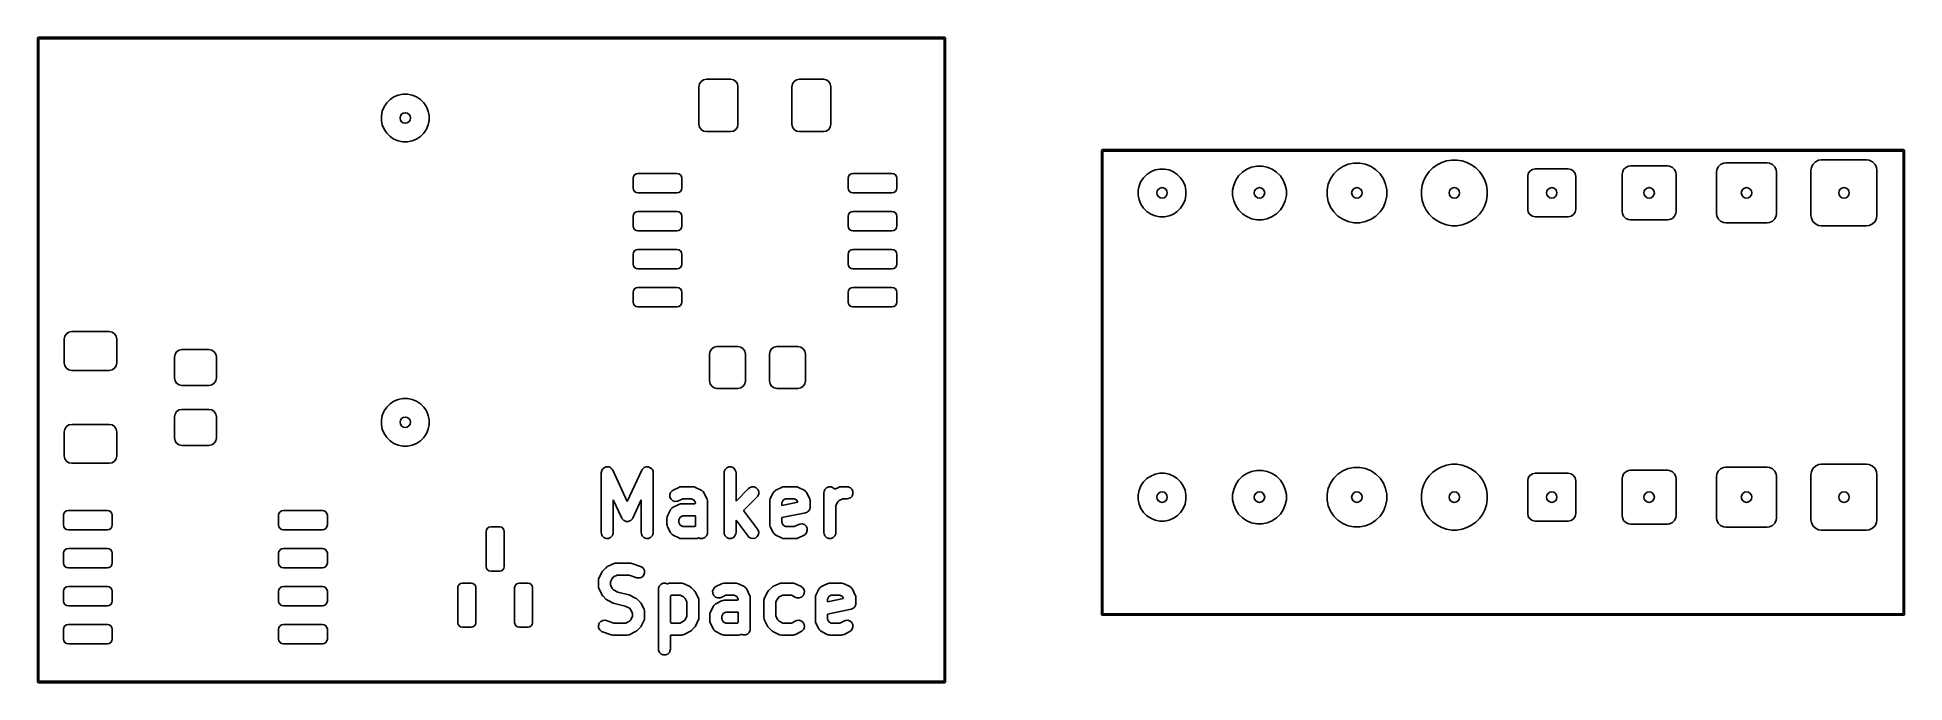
# Model space of a CAD drawing. Extents: x 126 to 188.3, y -91.5 to -70.
import ezdxf

# ---------------------------------------------------------------- set-up
doc = ezdxf.new("R2010")
doc.units = 0
doc.layers.add('BLACK', color=7, linetype='CONTINUOUS')

msp = doc.modelspace()

# ---------------------------------------------------------------- linework, layer by layer
at = {"layer": 'BLACK', "linetype": 'CONTINUOUS'}
for p, q in [((125.975, -70), (125.976903, -69.990433)), ((125.975, -91.5), (125.975, -70)), ((125.976903, -69.990433), (125.990433, -69.976903)), ((125.990433, -69.976903), (126, -69.975)), ((126, -69.975), (156.25, -69.975)), ((126.025, -70.025), (126.025, -91.475)), ((156.225, -70.025), (126.025, -70.025)), ((156.225, -91.475), (156.225, -70.025)), ((156.25, -69.975), (156.259567, -69.976903)), ((156.259567, -69.976903), (156.273097, -69.990433)), ((156.273097, -69.990433), (156.275, -70)), ((156.275, -70), (156.275, -91.5)), ((148.05, -71.625), (148.06903, -71.529329)), ((148.05, -72.875), (148.05, -71.625)), ((148.06903, -71.529329), (148.123223, -71.448223)), ((148.123223, -71.448223), (148.204329, -71.39403)), ((148.204329, -71.39403), (148.3, -71.375)), ((148.3, -71.375), (149.1, -71.375)), ((149.1, -71.375), (149.195671, -71.39403)), ((149.195671, -71.39403), (149.276777, -71.448223)), ((149.276777, -71.448223), (149.33097, -71.529329)), ((149.33097, -71.529329), (149.35, -71.625)), ((149.35, -71.625), (149.35, -72.875)), ((151.15, -71.625), (151.16903, -71.529329)), ((151.15, -72.875), (151.15, -71.625)), ((151.16903, -71.529329), (151.223223, -71.448223)), ((151.223223, -71.448223), (151.304329, -71.39403)), ((151.304329, -71.39403), (151.4, -71.375)), ((151.4, -71.375), (152.2, -71.375)), ((152.2, -71.375), (152.295671, -71.39403)), ((152.295671, -71.39403), (152.376777, -71.448223)), ((152.376777, -71.448223), (152.43097, -71.529329)), ((152.43097, -71.529329), (152.45, -71.625)), ((152.45, -71.625), (152.45, -72.875)), ((137.544463, -72.292883), (137.631592, -72.162485)), ((137.631592, -72.162485), (137.742485, -72.051592)), ((137.742485, -72.051592), (137.872883, -71.964463)), ((137.872883, -71.964463), (138.017772, -71.904448)), ((138.017772, -71.904448), (138.171586, -71.873852)), ((138.171586, -71.873852), (138.328414, -71.873852)), ((138.328414, -71.873852), (138.482228, -71.904448)), ((138.482228, -71.904448), (138.627117, -71.964463)), ((138.627117, -71.964463), (138.757515, -72.051592)), ((138.757515, -72.051592), (138.868408, -72.162485)), ((138.868408, -72.162485), (138.955537, -72.292883)), ((137.453852, -72.591586), (137.484448, -72.437772)), ((137.453852, -72.748414), (137.453852, -72.591586)), ((137.484448, -72.902228), (137.453852, -72.748414)), ((137.484448, -72.437772), (137.544463, -72.292883)), ((138.955537, -72.292883), (139.015552, -72.437772)), ((139.015552, -72.437772), (139.046148, -72.591586)), ((139.046148, -72.748414), (139.015552, -72.902228)), ((139.046148, -72.591586), (139.046148, -72.748414)), ((148.06903, -72.970671), (148.05, -72.875)), ((149.35, -72.875), (149.33097, -72.970671)), ((151.16903, -72.970671), (151.15, -72.875)), ((152.45, -72.875), (152.43097, -72.970671)), ((137.544463, -73.047117), (137.484448, -72.902228)), ((137.631592, -73.177515), (137.544463, -73.047117)), ((137.742485, -73.288408), (137.631592, -73.177515)), ((137.872883, -73.375537), (137.742485, -73.288408)), ((138.017772, -73.435552), (137.872883, -73.375537)), ((138.171586, -73.466148), (138.017772, -73.435552)), ((138.328414, -73.466148), (138.171586, -73.466148)), ((138.482228, -73.435552), (138.328414, -73.466148)), ((138.627117, -73.375537), (138.482228, -73.435552)), ((138.757515, -73.288408), (138.627117, -73.375537)), ((138.868408, -73.177515), (138.757515, -73.288408)), ((138.955537, -73.047117), (138.868408, -73.177515)), ((139.015552, -72.902228), (138.955537, -73.047117)), ((148.123223, -73.051777), (148.06903, -72.970671)), ((148.204329, -73.10597), (148.123223, -73.051777)), ((148.3, -73.125), (148.204329, -73.10597)), ((149.1, -73.125), (148.3, -73.125)), ((149.195671, -73.10597), (149.1, -73.125)), ((149.276777, -73.051777), (149.195671, -73.10597)), ((149.33097, -72.970671), (149.276777, -73.051777)), ((151.223223, -73.051777), (151.16903, -72.970671)), ((151.304329, -73.10597), (151.223223, -73.051777)), ((151.4, -73.125), (151.304329, -73.10597)), ((152.2, -73.125), (151.4, -73.125)), ((152.295671, -73.10597), (152.2, -73.125)), ((152.376777, -73.051777), (152.295671, -73.10597)), ((152.43097, -72.970671), (152.376777, -73.051777)), ((161.475, -73.75), (161.476903, -73.740433)), ((161.475, -89.25), (161.475, -73.75)), ((161.476903, -73.740433), (161.490433, -73.726903)), ((161.490433, -73.726903), (161.5, -73.725)), ((161.5, -73.725), (188.25, -73.725)), ((161.525, -73.775), (161.525, -89.225)), ((188.225, -73.775), (161.525, -73.775)), ((172.829048, -74.153733), (172.99321, -74.100393)), ((172.99321, -74.100393), (173.163695, -74.073391)), ((173.163695, -74.073391), (173.336305, -74.073391)), ((173.336305, -74.073391), (173.50679, -74.100393)), ((173.50679, -74.100393), (173.670952, -74.153733)), ((185.212166, -74.216583), (185.296583, -74.132166)), ((185.296583, -74.132166), (185.404781, -74.081713)), ((185.404781, -74.081713), (185.49375, -74.07)), ((185.49375, -74.07), (187.00625, -74.07)), ((187.00625, -74.07), (187.095219, -74.081713)), ((187.095219, -74.081713), (187.203417, -74.132166)), ((187.203417, -74.132166), (187.287834, -74.216583)), ((188.225, -89.225), (188.225, -73.775)), ((188.25, -73.725), (188.259567, -73.726903)), ((188.259567, -73.726903), (188.273097, -73.740433)), ((188.273097, -73.740433), (188.275, -73.75)), ((188.275, -73.75), (188.275, -89.25)), ((145.85, -74.6825), (145.86237, -74.620314)), ((145.85, -75.0075), (145.85, -74.6825)), ((145.86237, -74.620314), (145.897595, -74.567595)), ((145.897595, -74.567595), (145.950314, -74.53237)), ((145.950314, -74.53237), (146.0125, -74.52)), ((146.0125, -74.52), (147.3125, -74.52)), ((147.3125, -74.52), (147.374686, -74.53237)), ((147.374686, -74.53237), (147.427405, -74.567595)), ((147.427405, -74.567595), (147.46263, -74.620314)), ((147.46263, -74.620314), (147.475, -74.6825)), ((147.475, -74.6825), (147.475, -75.0075)), ((153.025, -74.6825), (153.03737, -74.620314)), ((153.025, -75.0075), (153.025, -74.6825)), ((153.03737, -74.620314), (153.072595, -74.567595)), ((153.072595, -74.567595), (153.125314, -74.53237)), ((153.125314, -74.53237), (153.1875, -74.52)), ((153.1875, -74.52), (154.4875, -74.52)), ((154.4875, -74.52), (154.549686, -74.53237)), ((154.549686, -74.53237), (154.602405, -74.567595)), ((154.602405, -74.567595), (154.63763, -74.620314)), ((154.63763, -74.620314), (154.65, -74.6825)), ((154.65, -74.6825), (154.65, -75.0075)), ((162.794463, -74.792883), (162.881592, -74.662485)), ((162.881592, -74.662485), (162.992485, -74.551592)), ((162.992485, -74.551592), (163.122883, -74.464463)), ((163.122883, -74.464463), (163.267772, -74.404448)), ((163.267772, -74.404448), (163.421586, -74.373852)), ((163.421586, -74.373852), (163.578414, -74.373852)), ((163.578414, -74.373852), (163.732228, -74.404448)), ((163.732228, -74.404448), (163.877117, -74.464463)), ((163.877117, -74.464463), (164.007515, -74.551592)), ((164.007515, -74.551592), (164.118408, -74.662485)), ((164.118408, -74.662485), (164.205537, -74.792883)), ((165.888754, -74.908744), (165.956271, -74.745743)), ((165.956271, -74.745743), (166.054291, -74.599046)), ((166.054291, -74.599046), (166.179046, -74.474291)), ((166.179046, -74.474291), (166.325743, -74.376271)), ((166.325743, -74.376271), (166.488744, -74.308754)), ((166.488744, -74.308754), (166.661785, -74.274334)), ((166.661785, -74.274334), (166.838215, -74.274334)), ((166.838215, -74.274334), (167.011256, -74.308754)), ((167.011256, -74.308754), (167.174257, -74.376271)), ((167.174257, -74.376271), (167.320954, -74.474291)), ((167.320954, -74.474291), (167.445709, -74.599046)), ((167.445709, -74.599046), (167.543729, -74.745743)), ((167.543729, -74.745743), (167.611246, -74.908744)), ((169.04306, -74.879715), (169.118079, -74.698603)), ((169.118079, -74.698603), (169.22699, -74.535607)), ((169.22699, -74.535607), (169.365607, -74.39699)), ((169.365607, -74.39699), (169.528603, -74.288079)), ((169.528603, -74.288079), (169.709715, -74.21306)), ((169.709715, -74.21306), (169.901983, -74.174815)), ((169.901983, -74.174815), (170.098017, -74.174815)), ((170.098017, -74.174815), (170.290285, -74.21306)), ((170.290285, -74.21306), (170.471397, -74.288079)), ((170.471397, -74.288079), (170.634393, -74.39699)), ((170.634393, -74.39699), (170.77301, -74.535607)), ((170.77301, -74.535607), (170.881921, -74.698603)), ((170.881921, -74.698603), (170.95694, -74.879715)), ((172.180393, -74.91321), (172.233733, -74.749048)), ((172.233733, -74.749048), (172.312096, -74.595252)), ((172.312096, -74.595252), (172.413553, -74.455607)), ((172.413553, -74.455607), (172.535607, -74.333553)), ((172.535607, -74.333553), (172.675252, -74.232096)), ((172.675252, -74.232096), (172.829048, -74.153733)), ((173.670952, -74.153733), (173.824748, -74.232096)), ((173.824748, -74.232096), (173.964393, -74.333553)), ((173.964393, -74.333553), (174.086447, -74.455607)), ((174.086447, -74.455607), (174.187904, -74.595252)), ((174.187904, -74.595252), (174.266267, -74.749048)), ((174.266267, -74.749048), (174.319607, -74.91321)), ((175.7, -74.62), (175.71903, -74.524329)), ((175.7, -75.72), (175.7, -74.62)), ((175.71903, -74.524329), (175.773223, -74.443223)), ((175.773223, -74.443223), (175.854329, -74.38903)), ((175.854329, -74.38903), (175.95, -74.37)), ((175.95, -74.37), (177.05, -74.37)), ((177.05, -74.37), (177.145671, -74.38903)), ((177.145671, -74.38903), (177.226777, -74.443223)), ((177.226777, -74.443223), (177.28097, -74.524329)), ((177.28097, -74.524329), (177.3, -74.62)), ((177.3, -74.62), (177.3, -75.72)), ((178.85, -74.55125), (178.857471, -74.486858)), ((178.85, -75.78875), (178.85, -74.55125)), ((178.857471, -74.486858), (178.899219, -74.392305)), ((178.899219, -74.392305), (178.972305, -74.319219)), ((178.972305, -74.319219), (179.066858, -74.277471)), ((179.066858, -74.277471), (179.13125, -74.27)), ((179.13125, -74.27), (180.36875, -74.27)), ((180.36875, -74.27), (180.433142, -74.277471)), ((180.433142, -74.277471), (180.527695, -74.319219)), ((180.527695, -74.319219), (180.600781, -74.392305)), ((180.600781, -74.392305), (180.642529, -74.486858)), ((180.642529, -74.486858), (180.65, -74.55125)), ((180.65, -74.55125), (180.65, -75.78875)), ((182, -74.4825), (182.010648, -74.401619)), ((182, -75.8575), (182, -74.4825)), ((182.010648, -74.401619), (182.056515, -74.303257)), ((182.056515, -74.303257), (182.133257, -74.226515)), ((182.133257, -74.226515), (182.231619, -74.180648)), ((182.231619, -74.180648), (182.3125, -74.17)), ((182.3125, -74.17), (183.6875, -74.17)), ((183.6875, -74.17), (183.768381, -74.180648)), ((183.768381, -74.180648), (183.866743, -74.226515)), ((183.866743, -74.226515), (183.943485, -74.303257)), ((183.943485, -74.303257), (183.989352, -74.401619)), ((183.989352, -74.401619), (184, -74.4825)), ((184, -74.4825), (184, -75.8575)), ((185.15, -74.41375), (185.161713, -74.324781)), ((185.15, -75.92625), (185.15, -74.41375)), ((185.161713, -74.324781), (185.212166, -74.216583)), ((187.287834, -74.216583), (187.338287, -74.324781)), ((187.338287, -74.324781), (187.35, -74.41375)), ((187.35, -74.41375), (187.35, -75.92625)), ((145.86237, -75.069686), (145.85, -75.0075)), ((145.897595, -75.122405), (145.86237, -75.069686)), ((145.950314, -75.15763), (145.897595, -75.122405)), ((146.0125, -75.17), (145.950314, -75.15763)), ((147.3125, -75.17), (146.0125, -75.17)), ((147.374686, -75.15763), (147.3125, -75.17)), ((147.427405, -75.122405), (147.374686, -75.15763)), ((147.46263, -75.069686), (147.427405, -75.122405)), ((147.475, -75.0075), (147.46263, -75.069686)), ((153.03737, -75.069686), (153.025, -75.0075)), ((153.072595, -75.122405), (153.03737, -75.069686)), ((153.125314, -75.15763), (153.072595, -75.122405)), ((153.1875, -75.17), (153.125314, -75.15763)), ((154.4875, -75.17), (153.1875, -75.17)), ((154.549686, -75.15763), (154.4875, -75.17)), ((154.602405, -75.122405), (154.549686, -75.15763)), ((154.63763, -75.069686), (154.602405, -75.122405)), ((154.65, -75.0075), (154.63763, -75.069686)), ((162.703852, -75.091586), (162.734448, -74.937772)), ((162.703852, -75.248414), (162.703852, -75.091586)), ((162.734448, -75.402228), (162.703852, -75.248414)), ((162.734448, -74.937772), (162.794463, -74.792883)), ((164.205537, -74.792883), (164.265552, -74.937772)), ((164.265552, -74.937772), (164.296148, -75.091586)), ((164.296148, -75.248414), (164.265552, -75.402228)), ((164.296148, -75.091586), (164.296148, -75.248414)), ((165.854334, -75.081785), (165.888754, -74.908744)), ((165.854334, -75.258215), (165.854334, -75.081785)), ((165.888754, -75.431256), (165.854334, -75.258215)), ((167.611246, -74.908744), (167.645666, -75.081785)), ((167.645666, -75.258215), (167.611246, -75.431256)), ((167.645666, -75.081785), (167.645666, -75.258215)), ((169.004815, -75.071983), (169.04306, -74.879715)), ((169.004815, -75.268017), (169.004815, -75.071983)), ((169.04306, -75.460285), (169.004815, -75.268017)), ((170.95694, -74.879715), (170.995185, -75.071983)), ((170.995185, -75.268017), (170.95694, -75.460285)), ((170.995185, -75.071983), (170.995185, -75.268017)), ((172.153391, -75.083695), (172.180393, -74.91321)), ((172.153391, -75.256305), (172.153391, -75.083695)), ((172.180393, -75.42679), (172.153391, -75.256305)), ((174.319607, -74.91321), (174.346609, -75.083695)), ((174.346609, -75.256305), (174.319607, -75.42679)), ((174.346609, -75.083695), (174.346609, -75.256305)), ((145.85, -75.9525), (145.86237, -75.890314)), ((145.85, -76.2775), (145.85, -75.9525)), ((145.86237, -75.890314), (145.897595, -75.837595)), ((145.897595, -75.837595), (145.950314, -75.80237)), ((145.950314, -75.80237), (146.0125, -75.79)), ((146.0125, -75.79), (147.3125, -75.79)), ((147.3125, -75.79), (147.374686, -75.80237)), ((147.374686, -75.80237), (147.427405, -75.837595)), ((147.427405, -75.837595), (147.46263, -75.890314)), ((147.46263, -75.890314), (147.475, -75.9525)), ((147.475, -75.9525), (147.475, -76.2775)), ((153.025, -75.9525), (153.03737, -75.890314)), ((153.025, -76.2775), (153.025, -75.9525)), ((153.03737, -75.890314), (153.072595, -75.837595)), ((153.072595, -75.837595), (153.125314, -75.80237)), ((153.125314, -75.80237), (153.1875, -75.79)), ((153.1875, -75.79), (154.4875, -75.79)), ((154.4875, -75.79), (154.549686, -75.80237)), ((154.549686, -75.80237), (154.602405, -75.837595)), ((154.602405, -75.837595), (154.63763, -75.890314)), ((154.63763, -75.890314), (154.65, -75.9525)), ((154.65, -75.9525), (154.65, -76.2775)), ((162.794463, -75.547117), (162.734448, -75.402228)), ((162.881592, -75.677515), (162.794463, -75.547117)), ((162.992485, -75.788408), (162.881592, -75.677515)), ((163.122883, -75.875537), (162.992485, -75.788408)), ((163.267772, -75.935552), (163.122883, -75.875537)), ((163.421586, -75.966148), (163.267772, -75.935552)), ((163.578414, -75.966148), (163.421586, -75.966148)), ((163.732228, -75.935552), (163.578414, -75.966148)), ((163.877117, -75.875537), (163.732228, -75.935552)), ((164.007515, -75.788408), (163.877117, -75.875537)), ((164.118408, -75.677515), (164.007515, -75.788408)), ((164.205537, -75.547117), (164.118408, -75.677515)), ((164.265552, -75.402228), (164.205537, -75.547117)), ((165.956271, -75.594257), (165.888754, -75.431256)), ((166.054291, -75.740954), (165.956271, -75.594257)), ((166.179046, -75.865709), (166.054291, -75.740954)), ((166.325743, -75.963729), (166.179046, -75.865709)), ((166.488744, -76.031246), (166.325743, -75.963729)), ((167.174257, -75.963729), (167.011256, -76.031246)), ((167.320954, -75.865709), (167.174257, -75.963729)), ((167.445709, -75.740954), (167.320954, -75.865709)), ((167.543729, -75.594257), (167.445709, -75.740954)), ((167.611246, -75.431256), (167.543729, -75.594257)), ((169.118079, -75.641397), (169.04306, -75.460285)), ((169.22699, -75.804393), (169.118079, -75.641397)), ((169.365607, -75.94301), (169.22699, -75.804393)), ((169.528603, -76.051921), (169.365607, -75.94301)), ((170.634393, -75.94301), (170.471397, -76.051921)), ((170.77301, -75.804393), (170.634393, -75.94301)), ((170.881921, -75.641397), (170.77301, -75.804393)), ((170.95694, -75.460285), (170.881921, -75.641397)), ((172.233733, -75.590952), (172.180393, -75.42679)), ((172.312096, -75.744748), (172.233733, -75.590952)), ((172.413553, -75.884393), (172.312096, -75.744748)), ((172.535607, -76.006447), (172.413553, -75.884393)), ((174.086447, -75.884393), (173.964393, -76.006447)), ((174.187904, -75.744748), (174.086447, -75.884393)), ((174.266267, -75.590952), (174.187904, -75.744748)), ((174.319607, -75.42679), (174.266267, -75.590952)), ((175.71903, -75.815671), (175.7, -75.72)), ((175.773223, -75.896777), (175.71903, -75.815671)), ((175.854329, -75.95097), (175.773223, -75.896777)), ((175.95, -75.97), (175.854329, -75.95097)), ((177.05, -75.97), (175.95, -75.97)), ((177.145671, -75.95097), (177.05, -75.97)), ((177.226777, -75.896777), (177.145671, -75.95097)), ((177.28097, -75.815671), (177.226777, -75.896777)), ((177.3, -75.72), (177.28097, -75.815671)), ((178.857471, -75.853142), (178.85, -75.78875)), ((178.899219, -75.947695), (178.857471, -75.853142)), ((178.972305, -76.020781), (178.899219, -75.947695)), ((180.600781, -75.947695), (180.527695, -76.020781)), ((180.642529, -75.853142), (180.600781, -75.947695)), ((180.65, -75.78875), (180.642529, -75.853142)), ((182.010648, -75.938381), (182, -75.8575)), ((182.056515, -76.036743), (182.010648, -75.938381)), ((183.989352, -75.938381), (183.943485, -76.036743)), ((184, -75.8575), (183.989352, -75.938381)), ((185.161713, -76.015219), (185.15, -75.92625)), ((187.35, -75.92625), (187.338287, -76.015219)), ((145.86237, -76.339686), (145.85, -76.2775)), ((145.897595, -76.392405), (145.86237, -76.339686)), ((145.950314, -76.42763), (145.897595, -76.392405)), ((146.0125, -76.44), (145.950314, -76.42763)), ((147.3125, -76.44), (146.0125, -76.44)), ((147.374686, -76.42763), (147.3125, -76.44)), ((147.427405, -76.392405), (147.374686, -76.42763)), ((147.46263, -76.339686), (147.427405, -76.392405)), ((147.475, -76.2775), (147.46263, -76.339686)), ((153.03737, -76.339686), (153.025, -76.2775)), ((153.072595, -76.392405), (153.03737, -76.339686)), ((153.125314, -76.42763), (153.072595, -76.392405)), ((153.1875, -76.44), (153.125314, -76.42763)), ((154.4875, -76.44), (153.1875, -76.44)), ((154.549686, -76.42763), (154.4875, -76.44)), ((154.602405, -76.392405), (154.549686, -76.42763)), ((154.63763, -76.339686), (154.602405, -76.392405)), ((154.65, -76.2775), (154.63763, -76.339686)), ((166.661785, -76.065666), (166.488744, -76.031246)), ((166.838215, -76.065666), (166.661785, -76.065666)), ((167.011256, -76.031246), (166.838215, -76.065666)), ((169.709715, -76.12694), (169.528603, -76.051921)), ((169.901983, -76.165185), (169.709715, -76.12694)), ((170.098017, -76.165185), (169.901983, -76.165185)), ((170.290285, -76.12694), (170.098017, -76.165185)), ((170.471397, -76.051921), (170.290285, -76.12694)), ((172.675252, -76.107904), (172.535607, -76.006447)), ((172.829048, -76.186267), (172.675252, -76.107904)), ((172.99321, -76.239607), (172.829048, -76.186267)), ((173.163695, -76.266609), (172.99321, -76.239607)), ((173.336305, -76.266609), (173.163695, -76.266609)), ((173.50679, -76.239607), (173.336305, -76.266609)), ((173.670952, -76.186267), (173.50679, -76.239607)), ((173.824748, -76.107904), (173.670952, -76.186267)), ((173.964393, -76.006447), (173.824748, -76.107904)), ((179.066858, -76.062529), (178.972305, -76.020781)), ((179.13125, -76.07), (179.066858, -76.062529)), ((180.36875, -76.07), (179.13125, -76.07)), ((180.433142, -76.062529), (180.36875, -76.07)), ((180.527695, -76.020781), (180.433142, -76.062529)), ((182.133257, -76.113485), (182.056515, -76.036743)), ((182.231619, -76.159352), (182.133257, -76.113485)), ((182.3125, -76.17), (182.231619, -76.159352)), ((183.6875, -76.17), (182.3125, -76.17)), ((183.768381, -76.159352), (183.6875, -76.17)), ((183.866743, -76.113485), (183.768381, -76.159352)), ((183.943485, -76.036743), (183.866743, -76.113485)), ((185.212166, -76.123417), (185.161713, -76.015219)), ((185.296583, -76.207834), (185.212166, -76.123417)), ((185.404781, -76.258287), (185.296583, -76.207834)), ((185.49375, -76.27), (185.404781, -76.258287)), ((187.00625, -76.27), (185.49375, -76.27)), ((187.095219, -76.258287), (187.00625, -76.27)), ((187.203417, -76.207834), (187.095219, -76.258287)), ((187.287834, -76.123417), (187.203417, -76.207834)), ((187.338287, -76.015219), (187.287834, -76.123417)), ((145.85, -77.2225), (145.86237, -77.160314)), ((145.85, -77.5475), (145.85, -77.2225)), ((145.86237, -77.160314), (145.897595, -77.107595)), ((145.897595, -77.107595), (145.950314, -77.07237)), ((145.950314, -77.07237), (146.0125, -77.06)), ((146.0125, -77.06), (147.3125, -77.06)), ((147.3125, -77.06), (147.374686, -77.07237)), ((147.374686, -77.07237), (147.427405, -77.107595)), ((147.427405, -77.107595), (147.46263, -77.160314)), ((147.46263, -77.160314), (147.475, -77.2225)), ((147.475, -77.2225), (147.475, -77.5475)), ((153.025, -77.2225), (153.03737, -77.160314)), ((153.025, -77.5475), (153.025, -77.2225)), ((153.03737, -77.160314), (153.072595, -77.107595)), ((153.072595, -77.107595), (153.125314, -77.07237)), ((153.125314, -77.07237), (153.1875, -77.06)), ((153.1875, -77.06), (154.4875, -77.06)), ((154.4875, -77.06), (154.549686, -77.07237)), ((154.549686, -77.07237), (154.602405, -77.107595)), ((154.602405, -77.107595), (154.63763, -77.160314)), ((154.63763, -77.160314), (154.65, -77.2225)), ((154.65, -77.2225), (154.65, -77.5475)), ((145.86237, -77.609686), (145.85, -77.5475)), ((145.897595, -77.662405), (145.86237, -77.609686)), ((145.950314, -77.69763), (145.897595, -77.662405)), ((146.0125, -77.71), (145.950314, -77.69763)), ((147.3125, -77.71), (146.0125, -77.71)), ((147.374686, -77.69763), (147.3125, -77.71)), ((147.427405, -77.662405), (147.374686, -77.69763)), ((147.46263, -77.609686), (147.427405, -77.662405)), ((147.475, -77.5475), (147.46263, -77.609686)), ((153.03737, -77.609686), (153.025, -77.5475)), ((153.072595, -77.662405), (153.03737, -77.609686)), ((153.125314, -77.69763), (153.072595, -77.662405)), ((153.1875, -77.71), (153.125314, -77.69763)), ((154.4875, -77.71), (153.1875, -77.71)), ((154.549686, -77.69763), (154.4875, -77.71)), ((154.602405, -77.662405), (154.549686, -77.69763)), ((154.63763, -77.609686), (154.602405, -77.662405)), ((154.65, -77.5475), (154.63763, -77.609686)), ((145.85, -78.4925), (145.86237, -78.430314)), ((145.85, -78.8175), (145.85, -78.4925)), ((145.86237, -78.430314), (145.897595, -78.377595)), ((145.897595, -78.377595), (145.950314, -78.34237)), ((145.950314, -78.34237), (146.0125, -78.33)), ((146.0125, -78.33), (147.3125, -78.33)), ((147.3125, -78.33), (147.374686, -78.34237)), ((147.374686, -78.34237), (147.427405, -78.377595)), ((147.427405, -78.377595), (147.46263, -78.430314)), ((147.46263, -78.430314), (147.475, -78.4925)), ((147.475, -78.4925), (147.475, -78.8175)), ((153.025, -78.4925), (153.03737, -78.430314)), ((153.025, -78.8175), (153.025, -78.4925)), ((153.03737, -78.430314), (153.072595, -78.377595)), ((153.072595, -78.377595), (153.125314, -78.34237)), ((153.125314, -78.34237), (153.1875, -78.33)), ((153.1875, -78.33), (154.4875, -78.33)), ((154.4875, -78.33), (154.549686, -78.34237)), ((154.549686, -78.34237), (154.602405, -78.377595)), ((154.602405, -78.377595), (154.63763, -78.430314)), ((154.63763, -78.430314), (154.65, -78.4925)), ((154.65, -78.4925), (154.65, -78.8175)), ((145.86237, -78.879686), (145.85, -78.8175)), ((145.897595, -78.932405), (145.86237, -78.879686)), ((145.950314, -78.96763), (145.897595, -78.932405)), ((146.0125, -78.98), (145.950314, -78.96763)), ((147.3125, -78.98), (146.0125, -78.98)), ((147.374686, -78.96763), (147.3125, -78.98)), ((147.427405, -78.932405), (147.374686, -78.96763)), ((147.46263, -78.879686), (147.427405, -78.932405)), ((147.475, -78.8175), (147.46263, -78.879686)), ((153.03737, -78.879686), (153.025, -78.8175)), ((153.072595, -78.932405), (153.03737, -78.879686)), ((153.125314, -78.96763), (153.072595, -78.932405)), ((153.1875, -78.98), (153.125314, -78.96763)), ((154.4875, -78.98), (153.1875, -78.98)), ((154.549686, -78.96763), (154.4875, -78.98)), ((154.602405, -78.932405), (154.549686, -78.96763)), ((154.63763, -78.879686), (154.602405, -78.932405)), ((154.65, -78.8175), (154.63763, -78.879686)), ((126.875, -80.05), (126.89403, -79.954329)), ((126.875, -80.85), (126.875, -80.05)), ((126.89403, -79.954329), (126.948223, -79.873223)), ((126.948223, -79.873223), (127.029329, -79.81903)), ((127.029329, -79.81903), (127.125, -79.8)), ((127.125, -79.8), (128.375, -79.8)), ((128.375, -79.8), (128.470671, -79.81903)), ((128.470671, -79.81903), (128.551777, -79.873223)), ((128.551777, -79.873223), (128.60597, -79.954329)), ((128.60597, -79.954329), (128.625, -80.05)), ((128.625, -80.05), (128.625, -80.85)), ((148.473223, -80.373223), (148.554329, -80.31903)), ((148.554329, -80.31903), (148.65, -80.3)), ((148.65, -80.3), (149.35, -80.3)), ((149.35, -80.3), (149.445671, -80.31903)), ((149.445671, -80.31903), (149.526777, -80.373223)), ((150.473223, -80.373223), (150.554329, -80.31903)), ((150.554329, -80.31903), (150.65, -80.3)), ((150.65, -80.3), (151.35, -80.3)), ((151.35, -80.3), (151.445671, -80.31903)), ((151.445671, -80.31903), (151.526777, -80.373223)), ((126.89403, -80.945671), (126.875, -80.85)), ((126.948223, -81.026777), (126.89403, -80.945671)), ((128.60597, -80.945671), (128.551777, -81.026777)), ((128.625, -80.85), (128.60597, -80.945671)), ((130.55, -80.65), (130.56903, -80.554329)), ((130.55, -81.35), (130.55, -80.65)), ((130.56903, -80.554329), (130.623223, -80.473223)), ((130.623223, -80.473223), (130.704329, -80.41903)), ((130.704329, -80.41903), (130.8, -80.4)), ((130.8, -80.4), (131.7, -80.4)), ((131.7, -80.4), (131.795671, -80.41903)), ((131.795671, -80.41903), (131.876777, -80.473223)), ((131.876777, -80.473223), (131.93097, -80.554329)), ((131.93097, -80.554329), (131.95, -80.65)), ((131.95, -80.65), (131.95, -81.35)), ((148.4, -80.55), (148.41903, -80.454329)), ((148.4, -81.45), (148.4, -80.55)), ((148.41903, -80.454329), (148.473223, -80.373223)), ((149.526777, -80.373223), (149.58097, -80.454329)), ((149.58097, -80.454329), (149.6, -80.55)), ((149.6, -80.55), (149.6, -81.45)), ((150.4, -80.55), (150.41903, -80.454329)), ((150.4, -81.45), (150.4, -80.55)), ((150.41903, -80.454329), (150.473223, -80.373223)), ((151.526777, -80.373223), (151.58097, -80.454329)), ((151.58097, -80.454329), (151.6, -80.55)), ((151.6, -80.55), (151.6, -81.45)), ((127.029329, -81.08097), (126.948223, -81.026777)), ((127.125, -81.1), (127.029329, -81.08097)), ((128.375, -81.1), (127.125, -81.1)), ((128.470671, -81.08097), (128.375, -81.1)), ((128.551777, -81.026777), (128.470671, -81.08097)), ((130.56903, -81.445671), (130.55, -81.35)), ((130.623223, -81.526777), (130.56903, -81.445671)), ((130.704329, -81.58097), (130.623223, -81.526777)), ((130.8, -81.6), (130.704329, -81.58097)), ((131.7, -81.6), (130.8, -81.6)), ((131.795671, -81.58097), (131.7, -81.6)), ((131.876777, -81.526777), (131.795671, -81.58097)), ((131.93097, -81.445671), (131.876777, -81.526777)), ((131.95, -81.35), (131.93097, -81.445671)), ((148.41903, -81.545671), (148.4, -81.45)), ((148.473223, -81.626777), (148.41903, -81.545671)), ((149.58097, -81.545671), (149.526777, -81.626777)), ((149.6, -81.45), (149.58097, -81.545671)), ((150.41903, -81.545671), (150.4, -81.45)), ((150.473223, -81.626777), (150.41903, -81.545671)), ((151.58097, -81.545671), (151.526777, -81.626777)), ((151.6, -81.45), (151.58097, -81.545671)), ((137.631592, -82.322485), (137.742485, -82.211592)), ((137.742485, -82.211592), (137.872883, -82.124463)), ((137.872883, -82.124463), (138.017772, -82.064448)), ((138.017772, -82.064448), (138.171586, -82.033852)), ((138.171586, -82.033852), (138.328414, -82.033852)), ((138.328414, -82.033852), (138.482228, -82.064448)), ((138.482228, -82.064448), (138.627117, -82.124463)), ((138.627117, -82.124463), (138.757515, -82.211592)), ((138.757515, -82.211592), (138.868408, -82.322485)), ((148.554329, -81.68097), (148.473223, -81.626777)), ((148.65, -81.7), (148.554329, -81.68097)), ((149.35, -81.7), (148.65, -81.7)), ((149.445671, -81.68097), (149.35, -81.7)), ((149.526777, -81.626777), (149.445671, -81.68097)), ((150.554329, -81.68097), (150.473223, -81.626777)), ((150.65, -81.7), (150.554329, -81.68097)), ((151.35, -81.7), (150.65, -81.7)), ((151.445671, -81.68097), (151.35, -81.7)), ((151.526777, -81.626777), (151.445671, -81.68097)), ((130.55, -82.65), (130.56903, -82.554329)), ((130.55, -83.35), (130.55, -82.65)), ((130.56903, -82.554329), (130.623223, -82.473223)), ((130.623223, -82.473223), (130.704329, -82.41903)), ((130.704329, -82.41903), (130.8, -82.4)), ((130.8, -82.4), (131.7, -82.4)), ((131.7, -82.4), (131.795671, -82.41903)), ((131.795671, -82.41903), (131.876777, -82.473223)), ((131.876777, -82.473223), (131.93097, -82.554329)), ((131.93097, -82.554329), (131.95, -82.65)), ((131.95, -82.65), (131.95, -83.35)), ((137.453852, -82.751586), (137.484448, -82.597772)), ((137.453852, -82.908414), (137.453852, -82.751586)), ((137.484448, -82.597772), (137.544463, -82.452883)), ((137.544463, -82.452883), (137.631592, -82.322485)), ((138.868408, -82.322485), (138.955537, -82.452883)), ((138.955537, -82.452883), (139.015552, -82.597772)), ((139.015552, -82.597772), (139.046148, -82.751586)), ((139.046148, -82.751586), (139.046148, -82.908414)), ((126.875, -83.15), (126.89403, -83.054329)), ((126.875, -83.95), (126.875, -83.15)), ((126.89403, -83.054329), (126.948223, -82.973223)), ((126.948223, -82.973223), (127.029329, -82.91903)), ((127.029329, -82.91903), (127.125, -82.9)), ((127.125, -82.9), (128.375, -82.9)), ((128.375, -82.9), (128.470671, -82.91903)), ((128.470671, -82.91903), (128.551777, -82.973223)), ((128.551777, -82.973223), (128.60597, -83.054329)), ((128.60597, -83.054329), (128.625, -83.15)), ((128.625, -83.15), (128.625, -83.95)), ((130.56903, -83.445671), (130.55, -83.35)), ((130.623223, -83.526777), (130.56903, -83.445671)), ((131.93097, -83.445671), (131.876777, -83.526777)), ((131.95, -83.35), (131.93097, -83.445671)), ((137.484448, -83.062228), (137.453852, -82.908414)), ((137.544463, -83.207117), (137.484448, -83.062228)), ((137.631592, -83.337515), (137.544463, -83.207117)), ((137.742485, -83.448408), (137.631592, -83.337515)), ((137.872883, -83.535537), (137.742485, -83.448408)), ((138.757515, -83.448408), (138.627117, -83.535537)), ((138.868408, -83.337515), (138.757515, -83.448408)), ((138.955537, -83.207117), (138.868408, -83.337515)), ((139.015552, -83.062228), (138.955537, -83.207117)), ((139.046148, -82.908414), (139.015552, -83.062228)), ((126.89403, -84.045671), (126.875, -83.95)), ((126.948223, -84.126777), (126.89403, -84.045671)), ((128.60597, -84.045671), (128.551777, -84.126777)), ((128.625, -83.95), (128.60597, -84.045671)), ((130.704329, -83.58097), (130.623223, -83.526777)), ((130.8, -83.6), (130.704329, -83.58097)), ((131.7, -83.6), (130.8, -83.6)), ((131.795671, -83.58097), (131.7, -83.6)), ((131.876777, -83.526777), (131.795671, -83.58097)), ((138.017772, -83.595552), (137.872883, -83.535537)), ((138.171586, -83.626148), (138.017772, -83.595552)), ((138.328414, -83.626148), (138.171586, -83.626148)), ((138.482228, -83.595552), (138.328414, -83.626148)), ((138.627117, -83.535537), (138.482228, -83.595552)), ((127.029329, -84.18097), (126.948223, -84.126777)), ((127.125, -84.2), (127.029329, -84.18097)), ((128.375, -84.2), (127.125, -84.2)), ((128.470671, -84.18097), (128.375, -84.2)), ((128.551777, -84.126777), (128.470671, -84.18097)), ((144.789347, -84.51455), (144.791873, -84.4889)), ((144.789347, -86.51455), (144.789347, -84.51455)), ((144.791666, -84.484184), (144.792587, -84.48165)), ((144.791873, -84.4889), (144.791666, -84.484184)), ((144.792587, -84.48165), (144.79319, -84.475532)), ((144.79319, -84.475532), (144.806474, -84.443461)), ((144.806474, -84.443461), (144.818334, -84.410846)), ((144.818334, -84.410846), (144.821346, -84.407557)), ((144.821346, -84.407557), (144.823053, -84.403436)), ((144.823053, -84.403436), (144.8476, -84.378888)), ((144.8476, -84.378888), (144.871038, -84.353296)), ((144.871038, -84.353296), (144.875078, -84.35141)), ((144.875078, -84.35141), (144.878233, -84.348256)), ((144.878233, -84.348256), (144.910303, -84.334972)), ((144.910303, -84.334972), (144.941752, -84.320296)), ((144.941752, -84.320296), (144.946207, -84.3201)), ((144.946207, -84.3201), (144.950329, -84.318393)), ((144.950329, -84.318393), (144.985043, -84.318393)), ((144.985043, -84.318393), (145.019713, -84.316869)), ((145.019713, -84.316869), (145.023904, -84.318393)), ((145.023904, -84.318393), (145.028365, -84.318393)), ((145.028365, -84.318393), (145.060435, -84.331677)), ((145.060435, -84.331677), (145.093051, -84.343537)), ((145.093051, -84.343537), (145.096339, -84.346549)), ((145.096339, -84.346549), (145.100461, -84.348256)), ((145.100461, -84.348256), (145.125008, -84.372803)), ((145.125008, -84.372803), (145.150601, -84.396241)), ((145.150601, -84.396241), (145.153733, -84.401528)), ((145.153733, -84.401528), (145.155641, -84.403436)), ((145.155641, -84.403436), (145.157448, -84.4078)), ((145.157448, -84.4078), (145.170584, -84.429973)), ((145.170584, -84.429973), (145.656013, -85.470179)), ((145.656013, -85.470179), (146.141443, -84.429973)), ((146.141443, -84.429973), (146.154578, -84.4078)), ((146.154578, -84.4078), (146.156386, -84.403436)), ((146.156386, -84.403436), (146.158293, -84.401528)), ((146.158293, -84.401528), (146.161426, -84.396241)), ((146.161426, -84.396241), (146.187023, -84.372798)), ((146.187023, -84.372798), (146.211566, -84.348256)), ((146.211566, -84.348256), (146.215685, -84.346549)), ((146.215685, -84.346549), (146.218975, -84.343537)), ((146.218975, -84.343537), (146.251598, -84.331674)), ((146.251598, -84.331674), (146.283662, -84.318393)), ((146.283662, -84.318393), (146.288122, -84.318393)), ((146.288122, -84.318393), (146.292313, -84.316869)), ((146.292313, -84.316869), (146.326983, -84.318393)), ((146.326983, -84.318393), (146.361698, -84.318393)), ((146.361698, -84.318393), (146.365819, -84.3201)), ((146.365819, -84.3201), (146.370274, -84.320296)), ((146.370274, -84.320296), (146.401718, -84.334969)), ((146.401718, -84.334969), (146.433794, -84.348256)), ((146.433794, -84.348256), (146.436948, -84.35141)), ((146.436948, -84.35141), (146.440989, -84.353296)), ((146.440989, -84.353296), (146.464426, -84.378888)), ((146.464426, -84.378888), (146.488974, -84.403436)), ((146.488974, -84.403436), (146.49068, -84.407557)), ((146.49068, -84.407557), (146.493693, -84.410846)), ((146.493693, -84.410846), (146.505552, -84.443461)), ((146.505552, -84.443461), (146.518837, -84.475532)), ((146.518837, -84.475532), (146.519439, -84.48165)), ((146.519439, -84.48165), (146.520361, -84.484184)), ((146.520361, -84.484184), (146.520153, -84.4889)), ((146.520153, -84.4889), (146.52268, -84.51455)), ((146.52268, -84.51455), (146.52268, -86.51455)), ((148.884585, -84.51455), (148.888428, -84.475532)), ((148.884585, -86.51455), (148.884585, -84.51455)), ((148.888428, -84.475532), (148.918291, -84.403436)), ((148.918291, -84.403436), (148.973471, -84.348256)), ((148.973471, -84.348256), (149.045567, -84.318393)), ((149.045567, -84.318393), (149.123603, -84.318393)), ((149.123603, -84.318393), (149.195699, -84.348256)), ((149.195699, -84.348256), (149.250879, -84.403436)), ((149.250879, -84.403436), (149.280742, -84.475532)), ((149.280742, -84.475532), (149.284585, -84.51455)), ((149.284585, -84.51455), (149.284585, -85.460278)), ((162.881592, -84.822485), (162.992485, -84.711592)), ((162.992485, -84.711592), (163.122883, -84.624463)), ((163.122883, -84.624463), (163.267772, -84.564448)), ((163.267772, -84.564448), (163.421586, -84.533852)), ((163.421586, -84.533852), (163.578414, -84.533852)), ((163.578414, -84.533852), (163.732228, -84.564448)), ((163.732228, -84.564448), (163.877117, -84.624463)), ((163.877117, -84.624463), (164.007515, -84.711592)), ((164.007515, -84.711592), (164.118408, -84.822485)), ((166.054291, -84.759046), (166.179046, -84.634291)), ((166.179046, -84.634291), (166.325743, -84.536271)), ((166.325743, -84.536271), (166.488744, -84.468754)), ((166.488744, -84.468754), (166.661785, -84.434334)), ((166.661785, -84.434334), (166.838215, -84.434334)), ((166.838215, -84.434334), (167.011256, -84.468754)), ((167.011256, -84.468754), (167.174257, -84.536271)), ((167.174257, -84.536271), (167.320954, -84.634291)), ((167.320954, -84.634291), (167.445709, -84.759046)), ((169.118079, -84.858603), (169.22699, -84.695607)), ((169.22699, -84.695607), (169.365607, -84.55699)), ((169.365607, -84.55699), (169.528603, -84.448079)), ((169.528603, -84.448079), (169.709715, -84.37306)), ((169.709715, -84.37306), (169.901983, -84.334815)), ((169.901983, -84.334815), (170.098017, -84.334815)), ((170.098017, -84.334815), (170.290285, -84.37306)), ((170.290285, -84.37306), (170.471397, -84.448079)), ((170.471397, -84.448079), (170.634393, -84.55699)), ((170.634393, -84.55699), (170.77301, -84.695607)), ((170.77301, -84.695607), (170.881921, -84.858603)), ((172.312096, -84.755252), (172.413553, -84.615607)), ((172.413553, -84.615607), (172.535607, -84.493553)), ((172.535607, -84.493553), (172.675252, -84.392096)), ((172.675252, -84.392096), (172.829048, -84.313733)), ((172.829048, -84.313733), (172.99321, -84.260393)), ((172.99321, -84.260393), (173.163695, -84.233391)), ((173.163695, -84.233391), (173.336305, -84.233391)), ((173.336305, -84.233391), (173.50679, -84.260393)), ((173.50679, -84.260393), (173.670952, -84.313733)), ((173.670952, -84.313733), (173.824748, -84.392096)), ((173.824748, -84.392096), (173.964393, -84.493553)), ((173.964393, -84.493553), (174.086447, -84.615607)), ((174.086447, -84.615607), (174.187904, -84.755252)), ((175.7, -84.78), (175.71903, -84.684329)), ((175.71903, -84.684329), (175.773223, -84.603223)), ((175.773223, -84.603223), (175.854329, -84.54903)), ((175.854329, -84.54903), (175.95, -84.53)), ((175.95, -84.53), (177.05, -84.53)), ((177.05, -84.53), (177.145671, -84.54903)), ((177.145671, -84.54903), (177.226777, -84.603223)), ((177.226777, -84.603223), (177.28097, -84.684329)), ((177.28097, -84.684329), (177.3, -84.78)), ((178.85, -84.71125), (178.857471, -84.646858)), ((178.85, -85.94875), (178.85, -84.71125)), ((178.857471, -84.646858), (178.899219, -84.552305)), ((178.899219, -84.552305), (178.972305, -84.479219)), ((178.972305, -84.479219), (179.066858, -84.437471)), ((179.066858, -84.437471), (179.13125, -84.43)), ((179.13125, -84.43), (180.36875, -84.43)), ((180.36875, -84.43), (180.433142, -84.437471)), ((180.433142, -84.437471), (180.527695, -84.479219)), ((180.527695, -84.479219), (180.600781, -84.552305)), ((180.600781, -84.552305), (180.642529, -84.646858)), ((180.642529, -84.646858), (180.65, -84.71125)), ((180.65, -84.71125), (180.65, -85.94875)), ((182, -84.6425), (182.010648, -84.561619)), ((182, -86.0175), (182, -84.6425)), ((182.010648, -84.561619), (182.056515, -84.463257)), ((182.056515, -84.463257), (182.133257, -84.386515)), ((182.133257, -84.386515), (182.231619, -84.340648)), ((182.231619, -84.340648), (182.3125, -84.33)), ((182.3125, -84.33), (183.6875, -84.33)), ((183.6875, -84.33), (183.768381, -84.340648)), ((183.768381, -84.340648), (183.866743, -84.386515)), ((183.866743, -84.386515), (183.943485, -84.463257)), ((183.943485, -84.463257), (183.989352, -84.561619)), ((183.989352, -84.561619), (184, -84.6425)), ((184, -84.6425), (184, -86.0175)), ((185.15, -84.57375), (185.161713, -84.484781)), ((185.15, -86.08625), (185.15, -84.57375)), ((185.161713, -84.484781), (185.212166, -84.376583)), ((185.212166, -84.376583), (185.296583, -84.292166)), ((185.296583, -84.292166), (185.404781, -84.241713)), ((185.404781, -84.241713), (185.49375, -84.23)), ((185.49375, -84.23), (187.00625, -84.23)), ((187.00625, -84.23), (187.095219, -84.241713)), ((187.095219, -84.241713), (187.203417, -84.292166)), ((187.203417, -84.292166), (187.287834, -84.376583)), ((187.287834, -84.376583), (187.338287, -84.484781)), ((187.338287, -84.484781), (187.35, -84.57375)), ((187.35, -84.57375), (187.35, -86.08625)), ((147.076631, -85.25144), (147.101309, -85.177408)), ((147.082163, -85.329279), (147.076631, -85.25144)), ((147.117062, -85.399077), (147.082163, -85.329279)), ((147.101309, -85.177408), (147.152438, -85.118455)), ((147.152438, -85.118455), (147.185618, -85.097569)), ((147.185618, -85.097569), (147.376095, -85.00233)), ((147.376095, -85.00233), (147.412712, -84.988318)), ((147.412712, -84.988318), (147.419881, -84.987808)), ((147.419881, -84.987808), (147.426519, -84.985059)), ((147.426519, -84.985059), (147.465537, -84.981216)), ((147.465537, -84.981216), (147.84649, -84.981216)), ((147.84649, -84.981216), (147.885508, -84.985059)), ((147.885508, -84.985059), (147.892145, -84.987808)), ((147.892145, -84.987808), (147.899315, -84.988318)), ((147.899315, -84.988318), (147.935933, -85.002331)), ((147.935933, -85.002331), (148.126409, -85.097569)), ((148.126409, -85.097569), (148.132931, -85.101674)), ((148.132931, -85.101674), (148.136013, -85.102702)), ((148.136013, -85.102702), (148.139849, -85.106029)), ((148.139849, -85.106029), (148.159589, -85.118455)), ((148.159589, -85.118455), (148.17602, -85.1374)), ((148.17602, -85.1374), (148.194965, -85.153831)), ((148.194965, -85.153831), (148.20739, -85.17357)), ((148.20739, -85.17357), (148.210719, -85.177408)), ((148.210719, -85.177408), (148.211746, -85.180489)), ((148.211746, -85.180489), (148.215852, -85.187012)), ((148.215852, -85.187012), (148.31109, -85.377489)), ((149.284585, -85.460278), (149.705068, -85.039795)), ((149.987911, -85.322638), (149.539136, -85.771412)), ((149.705068, -85.039795), (149.735376, -85.014922)), ((149.735376, -85.014922), (149.807472, -84.985059)), ((149.807472, -84.985059), (149.885508, -84.985059)), ((149.885508, -84.985059), (149.957604, -85.014922)), ((149.957604, -85.014922), (150.012784, -85.070102)), ((150.012784, -85.29233), (149.987911, -85.322638)), ((150.012784, -85.070102), (150.042647, -85.142198)), ((150.042647, -85.220234), (150.012784, -85.29233)), ((150.042647, -85.142198), (150.042647, -85.220234)), ((150.429509, -85.377489), (150.524748, -85.187011)), ((150.524748, -85.187011), (150.528854, -85.180487)), ((150.528854, -85.180487), (150.529881, -85.177408)), ((150.529881, -85.177408), (150.533206, -85.173573)), ((150.533206, -85.173573), (150.545634, -85.153831)), ((150.545634, -85.153831), (150.56458, -85.137398)), ((150.56458, -85.137398), (150.58101, -85.118455)), ((150.58101, -85.118455), (150.600748, -85.106029)), ((150.600748, -85.106029), (150.604587, -85.102701)), ((150.604587, -85.102701), (150.607669, -85.101673)), ((150.607669, -85.101673), (150.61419, -85.097569)), ((150.61419, -85.097569), (150.804667, -85.00233)), ((150.804667, -85.00233), (150.841284, -84.988318)), ((150.841284, -84.988318), (150.848453, -84.987808)), ((150.848453, -84.987808), (150.855091, -84.985059)), ((150.855091, -84.985059), (150.894109, -84.981216)), ((150.894109, -84.981216), (151.275062, -84.981216)), ((151.275062, -84.981216), (151.31408, -84.985059)), ((151.31408, -84.985059), (151.320717, -84.987808)), ((151.320717, -84.987808), (151.327887, -84.988318)), ((151.327887, -84.988318), (151.364505, -85.002331)), ((151.364505, -85.002331), (151.554981, -85.097569)), ((151.554981, -85.097569), (151.561503, -85.101674)), ((151.561503, -85.101674), (151.564585, -85.102702)), ((151.564585, -85.102702), (151.568421, -85.106029)), ((151.568421, -85.106029), (151.588161, -85.118455)), ((151.588161, -85.118455), (151.604592, -85.1374)), ((151.604592, -85.1374), (151.623537, -85.153831)), ((151.623537, -85.153831), (151.635962, -85.17357)), ((151.635962, -85.17357), (151.639291, -85.177408)), ((151.639291, -85.177408), (151.640318, -85.180489)), ((151.640318, -85.180489), (151.644424, -85.187012)), ((151.644424, -85.187012), (151.739662, -85.377489)), ((152.217919, -85.181216), (152.221762, -85.142198)), ((152.217919, -86.51455), (152.217919, -85.181216)), ((152.221762, -85.142198), (152.251625, -85.070102)), ((152.251625, -85.070102), (152.306805, -85.014922)), ((152.306805, -85.014922), (152.378901, -84.985059)), ((152.378901, -84.985059), (152.456937, -84.985059)), ((152.456937, -84.985059), (152.529033, -85.014922)), ((152.529033, -85.014922), (152.58077, -85.066659)), ((152.58077, -85.066659), (152.709429, -85.00233)), ((152.709429, -85.00233), (152.746046, -84.988318)), ((152.746046, -84.988318), (152.753215, -84.987808)), ((152.753215, -84.987808), (152.759853, -84.985059)), ((152.759853, -84.985059), (152.798871, -84.981216)), ((152.798871, -84.981216), (152.989348, -84.981216)), ((152.989348, -84.981216), (153.028366, -84.985059)), ((153.028366, -84.985059), (153.100462, -85.014922)), ((153.100462, -85.34751), (153.028366, -85.377373)), ((153.100462, -85.014922), (153.155642, -85.070102)), ((153.155642, -85.29233), (153.100462, -85.34751)), ((153.155642, -85.070102), (153.185505, -85.142198)), ((153.185505, -85.220234), (153.155642, -85.29233)), ((153.185505, -85.142198), (153.185505, -85.220234)), ((162.703852, -85.251586), (162.734448, -85.097772)), ((162.703852, -85.408414), (162.703852, -85.251586)), ((162.734448, -85.097772), (162.794463, -84.952883)), ((162.794463, -84.952883), (162.881592, -84.822485)), ((164.118408, -84.822485), (164.205537, -84.952883)), ((164.205537, -84.952883), (164.265552, -85.097772)), ((164.265552, -85.097772), (164.296148, -85.251586)), ((164.296148, -85.251586), (164.296148, -85.408414)), ((165.854334, -85.241785), (165.888754, -85.068744)), ((165.854334, -85.418215), (165.854334, -85.241785)), ((165.888754, -85.068744), (165.956271, -84.905743)), ((165.956271, -84.905743), (166.054291, -84.759046)), ((167.445709, -84.759046), (167.543729, -84.905743)), ((167.543729, -84.905743), (167.611246, -85.068744)), ((167.611246, -85.068744), (167.645666, -85.241785)), ((167.645666, -85.241785), (167.645666, -85.418215)), ((169.004815, -85.231983), (169.04306, -85.039715)), ((169.004815, -85.428017), (169.004815, -85.231983)), ((169.04306, -85.039715), (169.118079, -84.858603)), ((170.881921, -84.858603), (170.95694, -85.039715)), ((170.95694, -85.039715), (170.995185, -85.231983)), ((170.995185, -85.231983), (170.995185, -85.428017)), ((172.153391, -85.243695), (172.180393, -85.07321)), ((172.153391, -85.416305), (172.153391, -85.243695)), ((172.180393, -85.07321), (172.233733, -84.909048)), ((172.233733, -84.909048), (172.312096, -84.755252)), ((174.187904, -84.755252), (174.266267, -84.909048)), ((174.266267, -84.909048), (174.319607, -85.07321)), ((174.319607, -85.07321), (174.346609, -85.243695)), ((174.346609, -85.243695), (174.346609, -85.416305)), ((175.7, -85.88), (175.7, -84.78)), ((177.3, -84.78), (177.3, -85.88)), ((126.85, -85.9325), (126.86237, -85.870314)), ((126.85, -86.2575), (126.85, -85.9325)), ((126.86237, -85.870314), (126.897595, -85.817595)), ((126.897595, -85.817595), (126.950314, -85.78237)), ((126.950314, -85.78237), (127.0125, -85.77)), ((127.0125, -85.77), (128.3125, -85.77)), ((128.3125, -85.77), (128.374686, -85.78237)), ((128.374686, -85.78237), (128.427405, -85.817595)), ((128.427405, -85.817595), (128.46263, -85.870314)), ((128.46263, -85.870314), (128.475, -85.9325)), ((128.475, -85.9325), (128.475, -86.2575)), ((134.025, -85.9325), (134.03737, -85.870314)), ((134.025, -86.2575), (134.025, -85.9325)), ((134.03737, -85.870314), (134.072595, -85.817595)), ((134.072595, -85.817595), (134.125314, -85.78237)), ((134.125314, -85.78237), (134.1875, -85.77)), ((134.1875, -85.77), (135.4875, -85.77)), ((135.4875, -85.77), (135.549686, -85.78237)), ((135.549686, -85.78237), (135.602405, -85.817595)), ((135.602405, -85.817595), (135.63763, -85.870314)), ((135.63763, -85.870314), (135.65, -85.9325)), ((135.65, -85.9325), (135.65, -86.2575)), ((145.474778, -86.027698), (145.189347, -85.416061)), ((145.189347, -85.416061), (145.189347, -86.51455)), ((146.12268, -85.416064), (145.837251, -86.027698)), ((146.12268, -86.51455), (146.12268, -85.416064)), ((146.986925, -85.985534), (147.000938, -85.948916)), ((147.000938, -85.948916), (147.096176, -85.75844)), ((147.096176, -85.75844), (147.100282, -85.751916)), ((147.100282, -85.751916), (147.101309, -85.748837)), ((147.101309, -85.748837), (147.104634, -85.745002)), ((147.104634, -85.745002), (147.117062, -85.72526)), ((147.176015, -85.450206), (147.117062, -85.399077)), ((147.117062, -85.72526), (147.136008, -85.708827)), ((147.136008, -85.708827), (147.152438, -85.689884)), ((147.152438, -85.689884), (147.172176, -85.677458)), ((147.172176, -85.677458), (147.176015, -85.67413)), ((147.250047, -85.474884), (147.176015, -85.450206)), ((147.176015, -85.67413), (147.179097, -85.673102)), ((147.179097, -85.673102), (147.185618, -85.668998)), ((147.185618, -85.668998), (147.376095, -85.573759)), ((147.327886, -85.469352), (147.250047, -85.474884)), ((147.364504, -85.455339), (147.327886, -85.469352)), ((147.51275, -85.381216), (147.364504, -85.455339)), ((147.376095, -85.573759), (147.412712, -85.559747)), ((147.412712, -85.559747), (147.419881, -85.559237)), ((147.419881, -85.559237), (147.426519, -85.556488)), ((147.51275, -85.952645), (147.424132, -85.996953)), ((147.426519, -85.556488), (147.465537, -85.552645)), ((147.465537, -85.552645), (147.894515, -85.552645)), ((147.799277, -85.381216), (147.51275, -85.381216)), ((147.932204, -85.952645), (147.51275, -85.952645)), ((147.887894, -85.425525), (147.799277, -85.381216)), ((147.932204, -85.514144), (147.887894, -85.425525)), ((147.894515, -85.552645), (147.932204, -85.5338)), ((147.932204, -85.5338), (147.932204, -85.514144)), ((147.932204, -86.295705), (147.932204, -85.952645)), ((148.31109, -85.377489), (148.325102, -85.414107)), ((148.325102, -85.414107), (148.325611, -85.421274)), ((148.325611, -85.421274), (148.328361, -85.427913)), ((148.328361, -85.427913), (148.332204, -85.466931)), ((148.332204, -85.466931), (148.332204, -86.51455)), ((149.539136, -85.771412), (150.00649, -86.39455)), ((150.408395, -85.466931), (150.412238, -85.427913)), ((150.408395, -86.228835), (150.408395, -85.466931)), ((150.412238, -85.427913), (150.414987, -85.421275)), ((150.414987, -85.421275), (150.415497, -85.414106)), ((150.415497, -85.414106), (150.429509, -85.377489)), ((150.852704, -85.425524), (150.808395, -85.514144)), ((150.808395, -85.603922), (151.351367, -85.495327)), ((150.808395, -85.514144), (150.808395, -85.603922)), ((151.599999, -85.853523), (150.808395, -86.011843)), ((150.941322, -85.381216), (150.852704, -85.425524)), ((151.227849, -85.381216), (150.941322, -85.381216)), ((151.316466, -85.425525), (151.227849, -85.381216)), ((151.351367, -85.495327), (151.316466, -85.425525)), ((151.637506, -85.842103), (151.599999, -85.853523)), ((151.653787, -85.831199), (151.637506, -85.842103)), ((151.67189, -85.823701), (151.653787, -85.831199)), ((151.685893, -85.809697), (151.67189, -85.823701)), ((151.702345, -85.79868), (151.685893, -85.809697)), ((151.713213, -85.782377), (151.702345, -85.79868)), ((151.72707, -85.768521), (151.713213, -85.782377)), ((151.734648, -85.750225), (151.72707, -85.768521)), ((151.745632, -85.73375), (151.734648, -85.750225)), ((151.739662, -85.377489), (151.753674, -85.414107)), ((151.749434, -85.714527), (151.745632, -85.73375)), ((151.756933, -85.696425), (151.749434, -85.714527)), ((151.753674, -85.414107), (151.754183, -85.421274)), ((151.754183, -85.421274), (151.756933, -85.427913)), ((151.756933, -85.427913), (151.760776, -85.466931)), ((151.760776, -85.657407), (151.756933, -85.696425)), ((151.760776, -85.466931), (151.760776, -85.657407)), ((152.677529, -85.490161), (152.617919, -85.609382)), ((152.617919, -85.609382), (152.617919, -86.51455)), ((152.726866, -85.440825), (152.677529, -85.490161)), ((152.846084, -85.381216), (152.726866, -85.440825)), ((152.989348, -85.381216), (152.846084, -85.381216)), ((153.028366, -85.377373), (152.989348, -85.381216)), ((162.734448, -85.562228), (162.703852, -85.408414)), ((162.794463, -85.707117), (162.734448, -85.562228)), ((162.881592, -85.837515), (162.794463, -85.707117)), ((162.992485, -85.948408), (162.881592, -85.837515)), ((163.122883, -86.035537), (162.992485, -85.948408)), ((164.007515, -85.948408), (163.877117, -86.035537)), ((164.118408, -85.837515), (164.007515, -85.948408)), ((164.205537, -85.707117), (164.118408, -85.837515)), ((164.265552, -85.562228), (164.205537, -85.707117)), ((164.296148, -85.408414), (164.265552, -85.562228)), ((165.888754, -85.591256), (165.854334, -85.418215)), ((165.956271, -85.754257), (165.888754, -85.591256)), ((166.054291, -85.900954), (165.956271, -85.754257)), ((166.179046, -86.025709), (166.054291, -85.900954)), ((167.445709, -85.900954), (167.320954, -86.025709)), ((167.543729, -85.754257), (167.445709, -85.900954)), ((167.611246, -85.591256), (167.543729, -85.754257)), ((167.645666, -85.418215), (167.611246, -85.591256)), ((169.04306, -85.620285), (169.004815, -85.428017)), ((169.118079, -85.801397), (169.04306, -85.620285)), ((169.22699, -85.964393), (169.118079, -85.801397)), ((169.365607, -86.10301), (169.22699, -85.964393)), ((170.77301, -85.964393), (170.634393, -86.10301)), ((170.881921, -85.801397), (170.77301, -85.964393)), ((170.95694, -85.620285), (170.881921, -85.801397)), ((170.995185, -85.428017), (170.95694, -85.620285)), ((172.180393, -85.58679), (172.153391, -85.416305)), ((172.233733, -85.750952), (172.180393, -85.58679)), ((172.312096, -85.904748), (172.233733, -85.750952)), ((172.413553, -86.044393), (172.312096, -85.904748)), ((174.187904, -85.904748), (174.086447, -86.044393)), ((174.266267, -85.750952), (174.187904, -85.904748)), ((174.319607, -85.58679), (174.266267, -85.750952)), ((174.346609, -85.416305), (174.319607, -85.58679)), ((175.71903, -85.975671), (175.7, -85.88)), ((177.3, -85.88), (177.28097, -85.975671)), ((178.857471, -86.013142), (178.85, -85.94875)), ((180.65, -85.94875), (180.642529, -86.013142)), ((126.86237, -86.319686), (126.85, -86.2575)), ((126.897595, -86.372405), (126.86237, -86.319686)), ((126.950314, -86.40763), (126.897595, -86.372405)), ((127.0125, -86.42), (126.950314, -86.40763)), ((128.3125, -86.42), (127.0125, -86.42)), ((128.374686, -86.40763), (128.3125, -86.42)), ((128.427405, -86.372405), (128.374686, -86.40763)), ((128.46263, -86.319686), (128.427405, -86.372405)), ((128.475, -86.2575), (128.46263, -86.319686)), ((134.03737, -86.319686), (134.025, -86.2575)), ((134.072595, -86.372405), (134.03737, -86.319686)), ((134.125314, -86.40763), (134.072595, -86.372405)), ((134.1875, -86.42), (134.125314, -86.40763)), ((135.4875, -86.42), (134.1875, -86.42)), ((135.549686, -86.40763), (135.4875, -86.42)), ((135.602405, -86.372405), (135.549686, -86.40763)), ((135.63763, -86.319686), (135.602405, -86.372405)), ((135.65, -86.2575), (135.63763, -86.319686)), ((140.95, -86.475), (140.961418, -86.417597)), ((140.95, -87.65), (140.95, -86.475)), ((140.961418, -86.417597), (140.993934, -86.368934)), ((140.993934, -86.368934), (141.042597, -86.336418)), ((141.042597, -86.336418), (141.1, -86.325)), ((141.1, -86.325), (141.4, -86.325)), ((141.4, -86.325), (141.457403, -86.336418)), ((141.457403, -86.336418), (141.506066, -86.368934)), ((141.506066, -86.368934), (141.538582, -86.417597)), ((141.538582, -86.417597), (141.55, -86.475)), ((141.55, -86.475), (141.55, -87.65)), ((144.79319, -86.553568), (144.789347, -86.51455)), ((144.823053, -86.625664), (144.79319, -86.553568)), ((145.185504, -86.553568), (145.155641, -86.625664)), ((145.189347, -86.51455), (145.185504, -86.553568)), ((145.483241, -86.041985), (145.474778, -86.027698)), ((145.485001, -86.046825), (145.483241, -86.041985)), ((145.488135, -86.050247), (145.485001, -86.046825)), ((145.49476, -86.061431), (145.488135, -86.050247)), ((145.517179, -86.081962), (145.49476, -86.061431)), ((145.537705, -86.104375), (145.517179, -86.081962)), ((145.545756, -86.108132), (145.537705, -86.104375)), ((145.55231, -86.114134), (145.545756, -86.108132)), ((145.580882, -86.124524), (145.55231, -86.114134)), ((145.60842, -86.137375), (145.580882, -86.124524)), ((145.617293, -86.137765), (145.60842, -86.137375)), ((145.625648, -86.140803), (145.617293, -86.137765)), ((145.656025, -86.139467), (145.625648, -86.140803)), ((145.68638, -86.140802), (145.656025, -86.139467)), ((145.694728, -86.137766), (145.68638, -86.140802)), ((145.703609, -86.137376), (145.694728, -86.137766)), ((145.73116, -86.124518), (145.703609, -86.137376)), ((145.759718, -86.114134), (145.73116, -86.124518)), ((145.76627, -86.108133), (145.759718, -86.114134)), ((145.774324, -86.104375), (145.76627, -86.108133)), ((145.794857, -86.081953), (145.774324, -86.104375)), ((145.817268, -86.06143), (145.794857, -86.081953)), ((145.82389, -86.05025), (145.817268, -86.06143)), ((145.827027, -86.046826), (145.82389, -86.05025)), ((145.828787, -86.041984), (145.827027, -86.046826)), ((145.837251, -86.027698), (145.828787, -86.041984)), ((146.126523, -86.553568), (146.12268, -86.51455)), ((146.156386, -86.625664), (146.126523, -86.553568)), ((146.518837, -86.553568), (146.488974, -86.625664)), ((146.52268, -86.51455), (146.518837, -86.553568)), ((146.979823, -86.038359), (146.983666, -85.999341)), ((146.979823, -86.228835), (146.979823, -86.038359)), ((146.983666, -86.267853), (146.979823, -86.228835)), ((146.983666, -85.999341), (146.986415, -85.992703)), ((146.986415, -86.27449), (146.983666, -86.267853)), ((146.986415, -85.992703), (146.986925, -85.985534)), ((146.986925, -86.28166), (146.986415, -86.27449)), ((147.000937, -86.318277), (146.986925, -86.28166)), ((147.096176, -86.508755), (147.000937, -86.318277)), ((147.100282, -86.515278), (147.096176, -86.508755)), ((147.101309, -86.518358), (147.100282, -86.515278)), ((147.104634, -86.522192), (147.101309, -86.518358)), ((147.117062, -86.541935), (147.104634, -86.522192)), ((147.136008, -86.558367), (147.117062, -86.541935)), ((147.152438, -86.577311), (147.136008, -86.558367)), ((147.172176, -86.589736), (147.152438, -86.577311)), ((147.176015, -86.593065), (147.172176, -86.589736)), ((147.179097, -86.594092), (147.176015, -86.593065)), ((147.185618, -86.598197), (147.179097, -86.594092)), ((147.424132, -85.996953), (147.379823, -86.085572)), ((147.379823, -86.085572), (147.379823, -86.181621)), ((147.379823, -86.181621), (147.424132, -86.270241)), ((147.424132, -86.270241), (147.51275, -86.31455)), ((147.51275, -86.31455), (147.894515, -86.31455)), ((147.894515, -86.31455), (147.932204, -86.295705)), ((148.328361, -86.553568), (148.298498, -86.625664)), ((148.332204, -86.51455), (148.328361, -86.553568)), ((148.888428, -86.553568), (148.884585, -86.51455)), ((148.918291, -86.625664), (148.888428, -86.553568)), ((149.280742, -86.553568), (149.250879, -86.625664)), ((149.284585, -86.51455), (149.280742, -86.553568)), ((149.68649, -86.63455), (149.284585, -86.098676)), ((149.284585, -86.098676), (149.284585, -86.51455)), ((150.035157, -86.580916), (149.995398, -86.648064)), ((150.00649, -86.39455), (150.026826, -86.42807)), ((150.026826, -86.42807), (150.046193, -86.503664)), ((150.046193, -86.503664), (150.035157, -86.580916)), ((150.412238, -86.267853), (150.408395, -86.228835)), ((150.414987, -86.27449), (150.412238, -86.267853)), ((150.415497, -86.28166), (150.414987, -86.27449)), ((150.429509, -86.318277), (150.415497, -86.28166)), ((150.524748, -86.508755), (150.429509, -86.318277)), ((150.528854, -86.515278), (150.524748, -86.508755)), ((150.529881, -86.518358), (150.528854, -86.515278)), ((150.533206, -86.522192), (150.529881, -86.518358)), ((150.545634, -86.541935), (150.533206, -86.522192)), ((150.56458, -86.558367), (150.545634, -86.541935)), ((150.58101, -86.577311), (150.56458, -86.558367)), ((150.600748, -86.589736), (150.58101, -86.577311)), ((150.604587, -86.593065), (150.600748, -86.589736)), ((150.607669, -86.594092), (150.604587, -86.593065)), ((150.61419, -86.598197), (150.607669, -86.594092)), ((150.808395, -86.011843), (150.808395, -86.181621)), ((150.808395, -86.181621), (150.852704, -86.270241)), ((150.852704, -86.270241), (150.941322, -86.31455)), ((150.941322, -86.31455), (151.227849, -86.31455)), ((151.227849, -86.31455), (151.376096, -86.240426)), ((151.376096, -86.240426), (151.412713, -86.226414)), ((151.412713, -86.226414), (151.490553, -86.220882)), ((151.490553, -86.220882), (151.564585, -86.24556)), ((151.588161, -86.577311), (151.554981, -86.598197)), ((151.564585, -86.24556), (151.623537, -86.296689)), ((151.639291, -86.518358), (151.588161, -86.577311)), ((151.623537, -86.296689), (151.658436, -86.366487)), ((151.663968, -86.444326), (151.639291, -86.518358)), ((151.658436, -86.366487), (151.663968, -86.444326)), ((152.221762, -86.553568), (152.217919, -86.51455)), ((152.251625, -86.625664), (152.221762, -86.553568)), ((152.614076, -86.553568), (152.584213, -86.625664)), ((152.617919, -86.51455), (152.614076, -86.553568)), ((163.267772, -86.095552), (163.122883, -86.035537)), ((163.421586, -86.126148), (163.267772, -86.095552)), ((163.578414, -86.126148), (163.421586, -86.126148)), ((163.732228, -86.095552), (163.578414, -86.126148)), ((163.877117, -86.035537), (163.732228, -86.095552)), ((166.325743, -86.123729), (166.179046, -86.025709)), ((166.488744, -86.191246), (166.325743, -86.123729)), ((166.661785, -86.225666), (166.488744, -86.191246)), ((166.838215, -86.225666), (166.661785, -86.225666)), ((167.011256, -86.191246), (166.838215, -86.225666)), ((167.174257, -86.123729), (167.011256, -86.191246)), ((167.320954, -86.025709), (167.174257, -86.123729)), ((169.528603, -86.211921), (169.365607, -86.10301)), ((169.709715, -86.28694), (169.528603, -86.211921)), ((169.901983, -86.325185), (169.709715, -86.28694)), ((170.098017, -86.325185), (169.901983, -86.325185)), ((170.290285, -86.28694), (170.098017, -86.325185)), ((170.471397, -86.211921), (170.290285, -86.28694)), ((170.634393, -86.10301), (170.471397, -86.211921)), ((172.535607, -86.166447), (172.413553, -86.044393)), ((172.675252, -86.267904), (172.535607, -86.166447)), ((172.829048, -86.346267), (172.675252, -86.267904)), ((172.99321, -86.399607), (172.829048, -86.346267)), ((173.163695, -86.426609), (172.99321, -86.399607)), ((173.336305, -86.426609), (173.163695, -86.426609)), ((173.50679, -86.399607), (173.336305, -86.426609)), ((173.670952, -86.346267), (173.50679, -86.399607)), ((173.824748, -86.267904), (173.670952, -86.346267)), ((173.964393, -86.166447), (173.824748, -86.267904)), ((174.086447, -86.044393), (173.964393, -86.166447)), ((175.773223, -86.056777), (175.71903, -85.975671)), ((175.854329, -86.11097), (175.773223, -86.056777)), ((175.95, -86.13), (175.854329, -86.11097)), ((177.05, -86.13), (175.95, -86.13)), ((177.145671, -86.11097), (177.05, -86.13)), ((177.226777, -86.056777), (177.145671, -86.11097)), ((177.28097, -85.975671), (177.226777, -86.056777)), ((178.899219, -86.107695), (178.857471, -86.013142)), ((178.972305, -86.180781), (178.899219, -86.107695)), ((179.066858, -86.222529), (178.972305, -86.180781)), ((179.13125, -86.23), (179.066858, -86.222529)), ((180.36875, -86.23), (179.13125, -86.23)), ((180.433142, -86.222529), (180.36875, -86.23)), ((180.527695, -86.180781), (180.433142, -86.222529)), ((180.600781, -86.107695), (180.527695, -86.180781)), ((180.642529, -86.013142), (180.600781, -86.107695)), ((182.010648, -86.098381), (182, -86.0175)), ((182.056515, -86.196743), (182.010648, -86.098381)), ((182.133257, -86.273485), (182.056515, -86.196743)), ((182.231619, -86.319352), (182.133257, -86.273485)), ((182.3125, -86.33), (182.231619, -86.319352)), ((183.6875, -86.33), (182.3125, -86.33)), ((183.768381, -86.319352), (183.6875, -86.33)), ((183.866743, -86.273485), (183.768381, -86.319352)), ((183.943485, -86.196743), (183.866743, -86.273485)), ((183.989352, -86.098381), (183.943485, -86.196743)), ((184, -86.0175), (183.989352, -86.098381)), ((185.161713, -86.175219), (185.15, -86.08625)), ((185.212166, -86.283417), (185.161713, -86.175219)), ((185.296583, -86.367834), (185.212166, -86.283417)), ((185.404781, -86.418287), (185.296583, -86.367834)), ((185.49375, -86.43), (185.404781, -86.418287)), ((187.00625, -86.43), (185.49375, -86.43)), ((187.095219, -86.418287), (187.00625, -86.43)), ((187.203417, -86.367834), (187.095219, -86.418287)), ((187.287834, -86.283417), (187.203417, -86.367834)), ((187.338287, -86.175219), (187.287834, -86.283417)), ((187.35, -86.08625), (187.338287, -86.175219)), ((126.85, -87.2025), (126.86237, -87.140314)), ((126.85, -87.5275), (126.85, -87.2025)), ((126.86237, -87.140314), (126.897595, -87.087595)), ((126.897595, -87.087595), (126.950314, -87.05237)), ((126.950314, -87.05237), (127.0125, -87.04)), ((127.0125, -87.04), (128.3125, -87.04)), ((128.3125, -87.04), (128.374686, -87.05237)), ((128.374686, -87.05237), (128.427405, -87.087595)), ((128.427405, -87.087595), (128.46263, -87.140314)), ((128.46263, -87.140314), (128.475, -87.2025)), ((128.475, -87.2025), (128.475, -87.5275)), ((134.025, -87.2025), (134.03737, -87.140314)), ((134.025, -87.5275), (134.025, -87.2025)), ((134.03737, -87.140314), (134.072595, -87.087595)), ((134.072595, -87.087595), (134.125314, -87.05237)), ((134.125314, -87.05237), (134.1875, -87.04)), ((134.1875, -87.04), (135.4875, -87.04)), ((135.4875, -87.04), (135.549686, -87.05237)), ((135.549686, -87.05237), (135.602405, -87.087595)), ((135.602405, -87.087595), (135.63763, -87.140314)), ((135.63763, -87.140314), (135.65, -87.2025)), ((135.65, -87.2025), (135.65, -87.5275)), ((144.878233, -86.680844), (144.823053, -86.625664)), ((144.950329, -86.710707), (144.878233, -86.680844)), ((145.028365, -86.710707), (144.950329, -86.710707)), ((145.100461, -86.680844), (145.028365, -86.710707)), ((145.155641, -86.625664), (145.100461, -86.680844)), ((146.211566, -86.680844), (146.156386, -86.625664)), ((146.283662, -86.710707), (146.211566, -86.680844)), ((146.361698, -86.710707), (146.283662, -86.710707)), ((146.433794, -86.680844), (146.361698, -86.710707)), ((146.488974, -86.625664), (146.433794, -86.680844)), ((147.376095, -86.693436), (147.185618, -86.598197)), ((147.412712, -86.707448), (147.376095, -86.693436)), ((147.419881, -86.707957), (147.412712, -86.707448)), ((147.426519, -86.710707), (147.419881, -86.707957)), ((147.465537, -86.71455), (147.426519, -86.710707)), ((147.941728, -86.71455), (147.465537, -86.71455)), ((147.980746, -86.710707), (147.941728, -86.71455)), ((147.987383, -86.707957), (147.980746, -86.710707)), ((147.994553, -86.707448), (147.987383, -86.707957)), ((148.031171, -86.693435), (147.994553, -86.707448)), ((148.040376, -86.688832), (148.031171, -86.693435)), ((148.093186, -86.710707), (148.040376, -86.688832)), ((148.171222, -86.710707), (148.093186, -86.710707)), ((148.243318, -86.680844), (148.171222, -86.710707)), ((148.298498, -86.625664), (148.243318, -86.680844)), ((148.973471, -86.680844), (148.918291, -86.625664)), ((149.045567, -86.710707), (148.973471, -86.680844)), ((149.123603, -86.710707), (149.045567, -86.710707)), ((149.195699, -86.680844), (149.123603, -86.710707)), ((149.250879, -86.625664), (149.195699, -86.680844)), ((149.712975, -86.663458), (149.68649, -86.63455)), ((149.780123, -86.703217), (149.712975, -86.663458)), ((149.857375, -86.714253), (149.780123, -86.703217)), ((149.93297, -86.694886), (149.857375, -86.714253)), ((149.995398, -86.648064), (149.93297, -86.694886)), ((150.804667, -86.693436), (150.61419, -86.598197)), ((150.841284, -86.707448), (150.804667, -86.693436)), ((150.848453, -86.707957), (150.841284, -86.707448)), ((150.855091, -86.710707), (150.848453, -86.707957)), ((150.894109, -86.71455), (150.855091, -86.710707)), ((151.275062, -86.71455), (150.894109, -86.71455)), ((151.31408, -86.710707), (151.275062, -86.71455)), ((151.320717, -86.707957), (151.31408, -86.710707)), ((151.327887, -86.707448), (151.320717, -86.707957)), ((151.364505, -86.693435), (151.327887, -86.707448)), ((151.554981, -86.598197), (151.364505, -86.693435)), ((152.306805, -86.680844), (152.251625, -86.625664)), ((152.378901, -86.710707), (152.306805, -86.680844)), ((152.456937, -86.710707), (152.378901, -86.710707)), ((152.529033, -86.680844), (152.456937, -86.710707)), ((152.584213, -86.625664), (152.529033, -86.680844)), ((126.86237, -87.589686), (126.85, -87.5275)), ((126.897595, -87.642405), (126.86237, -87.589686)), ((126.950314, -87.67763), (126.897595, -87.642405)), ((127.0125, -87.69), (126.950314, -87.67763)), ((128.3125, -87.69), (127.0125, -87.69)), ((128.374686, -87.67763), (128.3125, -87.69)), ((128.427405, -87.642405), (128.374686, -87.67763)), ((128.46263, -87.589686), (128.427405, -87.642405)), ((128.475, -87.5275), (128.46263, -87.589686)), ((134.03737, -87.589686), (134.025, -87.5275)), ((134.072595, -87.642405), (134.03737, -87.589686)), ((134.125314, -87.67763), (134.072595, -87.642405)), ((134.1875, -87.69), (134.125314, -87.67763)), ((135.4875, -87.69), (134.1875, -87.69)), ((135.549686, -87.67763), (135.4875, -87.69)), ((135.602405, -87.642405), (135.549686, -87.67763)), ((135.63763, -87.589686), (135.602405, -87.642405)), ((135.65, -87.5275), (135.63763, -87.589686)), ((140.961418, -87.707403), (140.95, -87.65)), ((140.993934, -87.756066), (140.961418, -87.707403)), ((141.042597, -87.788582), (140.993934, -87.756066)), ((141.1, -87.8), (141.042597, -87.788582)), ((141.4, -87.8), (141.1, -87.8)), ((141.457403, -87.788582), (141.4, -87.8)), ((141.506066, -87.756066), (141.457403, -87.788582)), ((141.538582, -87.707403), (141.506066, -87.756066)), ((141.55, -87.65), (141.538582, -87.707403)), ((144.715224, -88.025947), (144.810462, -87.835471)), ((144.810462, -87.835471), (144.821031, -87.818679)), ((144.821031, -87.818679), (144.823053, -87.8138)), ((144.823053, -87.8138), (144.82756, -87.808307)), ((144.82756, -87.808307), (144.831348, -87.802291)), ((144.831348, -87.802291), (144.835339, -87.798828)), ((144.835339, -87.798828), (144.847926, -87.783493)), ((144.847926, -87.783493), (144.943164, -87.688255)), ((144.943164, -87.688255), (144.9585, -87.675668)), ((144.9585, -87.675668), (144.961962, -87.671677)), ((144.961962, -87.671677), (144.967978, -87.667889)), ((144.967978, -87.667889), (144.973471, -87.663382)), ((144.973471, -87.663382), (144.97835, -87.66136)), ((144.97835, -87.66136), (144.995142, -87.650791)), ((144.995142, -87.650791), (145.185619, -87.555552)), ((145.185619, -87.555552), (145.222236, -87.54154)), ((145.222236, -87.54154), (145.229405, -87.54103)), ((145.229405, -87.54103), (145.236043, -87.538281)), ((145.236043, -87.538281), (145.275061, -87.534438)), ((145.275061, -87.534438), (145.751252, -87.534438)), ((145.751252, -87.534438), (145.771001, -87.536383)), ((145.771001, -87.536383), (145.776267, -87.536009)), ((145.776267, -87.536009), (145.783195, -87.537584)), ((145.783195, -87.537584), (145.79027, -87.538281)), ((145.79027, -87.538281), (145.795148, -87.540301)), ((145.795148, -87.540301), (145.814498, -87.544701)), ((145.814498, -87.544701), (146.100212, -87.639939)), ((146.100212, -87.639939), (146.136012, -87.655924)), ((146.136012, -87.655924), (146.194965, -87.707053)), ((146.194965, -87.707053), (146.229864, -87.776851)), ((146.229864, -87.776851), (146.235395, -87.854691)), ((126.85, -88.4725), (126.86237, -88.410314)), ((126.86237, -88.410314), (126.897595, -88.357595)), ((126.897595, -88.357595), (126.950314, -88.32237)), ((126.950314, -88.32237), (127.0125, -88.31)), ((127.0125, -88.31), (128.3125, -88.31)), ((128.3125, -88.31), (128.374686, -88.32237)), ((128.374686, -88.32237), (128.427405, -88.357595)), ((128.427405, -88.357595), (128.46263, -88.410314)), ((128.46263, -88.410314), (128.475, -88.4725)), ((134.025, -88.4725), (134.03737, -88.410314)), ((134.03737, -88.410314), (134.072595, -88.357595)), ((134.072595, -88.357595), (134.125314, -88.32237)), ((134.125314, -88.32237), (134.1875, -88.31)), ((134.1875, -88.31), (135.4875, -88.31)), ((135.4875, -88.31), (135.549686, -88.32237)), ((135.549686, -88.32237), (135.602405, -88.357595)), ((135.602405, -88.357595), (135.63763, -88.410314)), ((135.63763, -88.410314), (135.65, -88.4725)), ((140, -88.35), (140.011418, -88.292597)), ((140, -89.525), (140, -88.35)), ((140.011418, -88.292597), (140.043934, -88.243934)), ((140.043934, -88.243934), (140.092597, -88.211418)), ((140.092597, -88.211418), (140.15, -88.2)), ((140.15, -88.2), (140.45, -88.2)), ((140.45, -88.2), (140.507403, -88.211418)), ((140.507403, -88.211418), (140.556066, -88.243934)), ((140.556066, -88.243934), (140.588582, -88.292597)), ((140.588582, -88.292597), (140.6, -88.35)), ((140.6, -88.35), (140.6, -89.525)), ((141.9, -88.35), (141.911418, -88.292597)), ((141.9, -89.525), (141.9, -88.35)), ((141.911418, -88.292597), (141.943934, -88.243934)), ((141.943934, -88.243934), (141.992597, -88.211418)), ((141.992597, -88.211418), (142.05, -88.2)), ((142.05, -88.2), (142.35, -88.2)), ((142.35, -88.2), (142.407403, -88.211418)), ((142.407403, -88.211418), (142.456066, -88.243934)), ((142.456066, -88.243934), (142.488582, -88.292597)), ((142.488582, -88.292597), (142.5, -88.35)), ((142.5, -88.35), (142.5, -89.525)), ((144.694109, -88.11539), (144.697952, -88.076372)), ((144.694109, -88.305866), (144.694109, -88.11539)), ((144.697952, -88.344884), (144.694109, -88.305866)), ((144.697952, -88.076372), (144.700701, -88.069734)), ((144.700701, -88.351521), (144.697952, -88.344884)), ((144.700701, -88.069734), (144.701211, -88.062565)), ((144.701211, -88.358691), (144.700701, -88.351521)), ((144.701211, -88.062565), (144.715224, -88.025947)), ((144.715224, -88.395309), (144.701211, -88.358691)), ((144.810462, -88.585785), (144.715224, -88.395309)), ((145.153718, -88.043384), (145.094109, -88.162603)), ((145.094109, -88.162603), (145.094109, -88.258652)), ((145.094109, -88.258652), (145.153718, -88.377871)), ((145.203056, -87.994047), (145.153718, -88.043384)), ((145.153718, -88.377871), (145.203056, -88.427209)), ((145.322274, -87.934438), (145.203056, -87.994047)), ((145.203056, -88.427209), (145.344864, -88.498114)), ((145.718795, -87.934438), (145.322274, -87.934438)), ((145.97372, -88.019413), (145.718795, -87.934438)), ((146.011951, -88.028105), (145.97372, -88.019413)), ((146.089791, -88.022574), (146.011951, -88.028105)), ((146.159589, -87.987675), (146.089791, -88.022574)), ((146.210718, -87.928722), (146.159589, -87.987675)), ((146.235395, -87.854691), (146.210718, -87.928722)), ((146.694109, -88.401104), (146.697952, -88.362086)), ((146.694109, -90.401104), (146.694109, -88.401104)), ((146.697952, -88.362086), (146.727815, -88.28999)), ((146.727815, -88.28999), (146.782995, -88.23481)), ((146.782995, -88.23481), (146.855091, -88.204947)), ((146.855091, -88.204947), (146.933127, -88.204947)), ((146.933127, -88.204947), (146.985936, -88.226821)), ((146.985936, -88.226821), (146.995143, -88.222218)), ((146.995143, -88.222218), (147.03176, -88.208206)), ((147.03176, -88.208206), (147.038929, -88.207696)), ((147.038929, -88.207696), (147.045567, -88.204947)), ((147.045567, -88.204947), (147.084585, -88.201104)), ((147.084585, -88.201104), (147.465538, -88.201104)), ((147.465538, -88.201104), (147.504556, -88.204947)), ((147.504556, -88.204947), (147.511193, -88.207696)), ((147.511193, -88.207696), (147.518363, -88.208206)), ((147.518363, -88.208206), (147.554981, -88.222219)), ((147.554981, -88.222219), (147.745457, -88.317457)), ((147.745457, -88.317457), (147.762248, -88.328026)), ((147.762248, -88.328026), (147.767128, -88.330048)), ((147.767128, -88.330048), (147.77262, -88.334555)), ((147.77262, -88.334555), (147.778637, -88.338343)), ((147.778637, -88.338343), (147.782099, -88.342334)), ((147.782099, -88.342334), (147.797435, -88.354921)), ((147.797435, -88.354921), (147.892673, -88.450159)), ((147.892673, -88.450159), (147.905259, -88.465494)), ((147.905259, -88.465494), (147.909251, -88.468957)), ((148.505203, -88.471328), (148.529881, -88.397296)), ((148.529881, -88.397296), (148.58101, -88.338343)), ((148.58101, -88.338343), (148.61419, -88.317457)), ((148.61419, -88.317457), (148.804667, -88.222218)), ((148.804667, -88.222218), (148.841284, -88.208206)), ((148.841284, -88.208206), (148.848453, -88.207696)), ((148.848453, -88.207696), (148.855091, -88.204947)), ((148.855091, -88.204947), (148.894109, -88.201104)), ((148.894109, -88.201104), (149.275062, -88.201104)), ((149.275062, -88.201104), (149.31408, -88.204947)), ((149.31408, -88.204947), (149.320717, -88.207696)), ((149.320717, -88.207696), (149.327887, -88.208206)), ((149.327887, -88.208206), (149.364505, -88.222219)), ((149.364505, -88.222219), (149.554981, -88.317457)), ((149.554981, -88.317457), (149.561503, -88.321562)), ((149.561503, -88.321562), (149.564585, -88.32259)), ((149.564585, -88.32259), (149.568421, -88.325917)), ((149.568421, -88.325917), (149.588161, -88.338343)), ((149.588161, -88.338343), (149.604592, -88.357288)), ((149.604592, -88.357288), (149.623537, -88.373719)), ((149.623537, -88.373719), (149.635962, -88.393458)), ((149.635962, -88.393458), (149.639291, -88.397296)), ((149.639291, -88.397296), (149.640318, -88.400377)), ((149.640318, -88.400377), (149.644424, -88.4069)), ((149.644424, -88.4069), (149.739662, -88.597377)), ((150.355158, -88.468957), (150.359149, -88.465494)), ((150.359149, -88.465494), (150.371736, -88.450159)), ((150.371736, -88.450159), (150.466974, -88.354921)), ((150.466974, -88.354921), (150.48231, -88.342334)), ((150.48231, -88.342334), (150.485772, -88.338343)), ((150.485772, -88.338343), (150.491788, -88.334555)), ((150.491788, -88.334555), (150.497281, -88.330048)), ((150.497281, -88.330048), (150.50216, -88.328026)), ((150.50216, -88.328026), (150.518952, -88.317457)), ((150.518952, -88.317457), (150.709429, -88.222218)), ((150.709429, -88.222218), (150.746046, -88.208206)), ((150.746046, -88.208206), (150.753215, -88.207696)), ((150.753215, -88.207696), (150.759853, -88.204947)), ((150.759853, -88.204947), (150.798871, -88.201104)), ((150.798871, -88.201104), (151.179824, -88.201104)), ((151.179824, -88.201104), (151.218842, -88.204947)), ((151.218842, -88.204947), (151.225479, -88.207696)), ((151.225479, -88.207696), (151.232649, -88.208206)), ((151.232649, -88.208206), (151.269267, -88.222219)), ((151.269267, -88.222219), (151.459743, -88.317457)), ((151.459743, -88.317457), (151.492923, -88.338343)), ((151.492923, -88.338343), (151.544053, -88.397296)), ((151.544053, -88.397296), (151.56873, -88.471328)), ((151.953319, -88.597377), (152.048558, -88.406899)), ((152.048558, -88.406899), (152.052664, -88.400375)), ((152.052664, -88.400375), (152.053691, -88.397296)), ((152.053691, -88.397296), (152.057016, -88.393461)), ((152.057016, -88.393461), (152.069444, -88.373719)), ((152.069444, -88.373719), (152.08839, -88.357286)), ((152.08839, -88.357286), (152.10482, -88.338343)), ((152.10482, -88.338343), (152.124558, -88.325917)), ((152.124558, -88.325917), (152.128397, -88.322589)), ((152.128397, -88.322589), (152.131479, -88.321561)), ((152.131479, -88.321561), (152.138, -88.317457)), ((152.138, -88.317457), (152.328477, -88.222218)), ((152.328477, -88.222218), (152.365094, -88.208206)), ((152.365094, -88.208206), (152.372263, -88.207696)), ((152.372263, -88.207696), (152.378901, -88.204947)), ((152.378901, -88.204947), (152.417919, -88.201104)), ((152.417919, -88.201104), (152.798872, -88.201104)), ((152.798872, -88.201104), (152.83789, -88.204947)), ((152.83789, -88.204947), (152.844527, -88.207696)), ((152.844527, -88.207696), (152.851697, -88.208206)), ((152.851697, -88.208206), (152.888315, -88.222219)), ((152.888315, -88.222219), (153.078791, -88.317457)), ((153.078791, -88.317457), (153.085313, -88.321562)), ((153.085313, -88.321562), (153.088395, -88.32259)), ((153.088395, -88.32259), (153.092231, -88.325917)), ((153.092231, -88.325917), (153.111971, -88.338343)), ((153.111971, -88.338343), (153.128402, -88.357288)), ((153.128402, -88.357288), (153.147347, -88.373719)), ((153.147347, -88.373719), (153.159772, -88.393458)), ((153.159772, -88.393458), (153.163101, -88.397296)), ((153.163101, -88.397296), (153.164128, -88.400377)), ((153.164128, -88.400377), (153.168234, -88.4069)), ((153.168234, -88.4069), (153.263472, -88.597377)), ((126.85, -88.7975), (126.85, -88.4725)), ((126.86237, -88.859686), (126.85, -88.7975)), ((126.897595, -88.912405), (126.86237, -88.859686)), ((126.950314, -88.94763), (126.897595, -88.912405)), ((127.0125, -88.96), (126.950314, -88.94763)), ((128.3125, -88.96), (127.0125, -88.96)), ((128.374686, -88.94763), (128.3125, -88.96)), ((128.427405, -88.912405), (128.374686, -88.94763)), ((128.46263, -88.859686), (128.427405, -88.912405)), ((128.475, -88.7975), (128.46263, -88.859686)), ((128.475, -88.4725), (128.475, -88.7975)), ((134.025, -88.7975), (134.025, -88.4725)), ((134.03737, -88.859686), (134.025, -88.7975)), ((134.072595, -88.912405), (134.03737, -88.859686)), ((134.125314, -88.94763), (134.072595, -88.912405)), ((134.1875, -88.96), (134.125314, -88.94763)), ((135.4875, -88.96), (134.1875, -88.96)), ((135.549686, -88.94763), (135.4875, -88.96)), ((135.602405, -88.912405), (135.549686, -88.94763)), ((135.63763, -88.859686), (135.602405, -88.912405)), ((135.65, -88.7975), (135.63763, -88.859686)), ((135.65, -88.4725), (135.65, -88.7975)), ((144.821031, -88.602576), (144.810462, -88.585785)), ((144.823053, -88.607456), (144.821031, -88.602576)), ((144.82756, -88.612948), (144.823053, -88.607456)), ((144.831348, -88.618965), (144.82756, -88.612948)), ((144.835339, -88.622427), (144.831348, -88.618965)), ((144.847926, -88.637763), (144.835339, -88.622427)), ((144.943164, -88.733001), (144.847926, -88.637763)), ((144.958499, -88.745587), (144.943164, -88.733001)), ((144.961961, -88.749578), (144.958499, -88.745587)), ((144.967976, -88.753364), (144.961961, -88.749578)), ((144.973471, -88.757874), (144.967976, -88.753364)), ((144.978351, -88.759895), (144.973471, -88.757874)), ((144.995142, -88.770465), (144.978351, -88.759895)), ((145.185617, -88.865704), (144.995142, -88.770465)), ((145.188473, -88.866797), (145.185617, -88.865704)), ((145.189633, -88.867656), (145.188473, -88.866797)), ((145.206014, -88.873509), (145.189633, -88.867656)), ((145.222235, -88.879716), (145.206014, -88.873509)), ((145.223671, -88.879818), (145.222235, -88.879716)), ((145.226554, -88.880848), (145.223671, -88.879818)), ((145.586207, -88.97076), (145.226554, -88.880848)), ((145.344864, -88.498114), (145.704521, -88.588028)), ((145.728019, -89.041666), (145.586207, -88.97076)), ((145.704521, -88.588028), (145.7074, -88.589056)), ((145.7074, -88.589056), (145.708839, -88.589159)), ((145.708839, -88.589159), (145.725067, -88.595369)), ((145.725067, -88.595369), (145.741442, -88.60122)), ((145.777357, -89.091004), (145.728019, -89.041666)), ((145.741442, -88.60122), (145.742601, -88.602079)), ((145.742601, -88.602079), (145.745457, -88.603172)), ((145.745457, -88.603172), (145.935933, -88.69841)), ((145.935933, -88.69841), (145.952724, -88.708979)), ((145.952724, -88.708979), (145.957604, -88.711001)), ((145.957604, -88.711001), (145.963096, -88.715508)), ((145.963096, -88.715508), (145.969113, -88.719296)), ((145.969113, -88.719296), (145.972575, -88.723287)), ((145.972575, -88.723287), (145.987911, -88.735874)), ((145.987911, -88.735874), (146.083149, -88.831112)), ((146.083149, -88.831112), (146.095735, -88.846448)), ((146.095735, -88.846448), (146.099727, -88.84991)), ((146.099727, -88.84991), (146.103514, -88.855926)), ((146.103514, -88.855926), (146.108022, -88.861419)), ((146.108022, -88.861419), (146.110043, -88.866298)), ((146.110043, -88.866298), (146.120613, -88.88309)), ((146.120613, -88.88309), (146.215852, -89.073567)), ((146.215852, -89.073567), (146.229864, -89.110184)), ((147.131798, -88.601104), (147.094109, -88.619948)), ((147.094109, -88.619948), (147.094109, -89.515593)), ((147.418325, -88.601104), (147.131798, -88.601104)), ((147.537543, -88.660713), (147.418325, -88.601104)), ((147.58688, -88.71005), (147.537543, -88.660713)), ((147.64649, -88.82927), (147.58688, -88.71005)), ((147.64649, -89.306272), (147.64649, -88.82927)), ((147.909251, -88.468957), (147.913038, -88.474973)), ((147.913038, -88.474973), (147.917546, -88.480466)), ((147.917546, -88.480466), (147.919566, -88.485344)), ((147.919566, -88.485344), (147.930138, -88.502138)), ((147.930138, -88.502138), (148.025376, -88.692615)), ((148.025376, -88.692615), (148.039388, -88.729233)), ((148.039388, -88.729233), (148.039897, -88.7364)), ((148.039897, -88.7364), (148.042647, -88.743039)), ((148.042647, -88.743039), (148.04649, -88.782057)), ((148.04649, -88.782057), (148.04649, -89.353485)), ((148.42951, -89.168804), (148.524748, -88.978328)), ((148.510735, -88.549167), (148.505203, -88.471328)), ((148.545634, -88.618965), (148.510735, -88.549167)), ((148.524748, -88.978328), (148.528854, -88.971804)), ((148.528854, -88.971804), (148.529881, -88.968725)), ((148.529881, -88.968725), (148.533206, -88.96489)), ((148.533206, -88.96489), (148.545634, -88.945148)), ((148.604587, -88.670094), (148.545634, -88.618965)), ((148.545634, -88.945148), (148.56458, -88.928715)), ((148.56458, -88.928715), (148.58101, -88.909772)), ((148.58101, -88.909772), (148.600748, -88.897346)), ((148.600748, -88.897346), (148.604587, -88.894018)), ((148.678619, -88.694772), (148.604587, -88.670094)), ((148.604587, -88.894018), (148.607669, -88.89299)), ((148.607669, -88.89299), (148.61419, -88.888886)), ((148.61419, -88.888886), (148.804667, -88.793647)), ((148.756458, -88.68924), (148.678619, -88.694772)), ((148.793076, -88.675227), (148.756458, -88.68924)), ((148.941322, -88.601104), (148.793076, -88.675227)), ((148.804667, -88.793647), (148.841284, -88.779635)), ((148.841284, -88.779635), (148.848453, -88.779125)), ((148.848453, -88.779125), (148.855091, -88.776376)), ((148.855091, -88.776376), (148.894109, -88.772533)), ((148.894109, -88.772533), (149.323087, -88.772533)), ((149.227849, -88.601104), (148.941322, -88.601104)), ((149.316466, -88.645413), (149.227849, -88.601104)), ((149.360776, -88.734032), (149.316466, -88.645413)), ((149.323087, -88.772533), (149.360776, -88.753688)), ((149.360776, -88.753688), (149.360776, -88.734032)), ((149.739662, -88.597377), (149.753674, -88.633995)), ((149.753674, -88.633995), (149.754183, -88.641162)), ((149.754183, -88.641162), (149.756933, -88.647801)), ((149.756933, -88.647801), (149.760776, -88.686819)), ((149.760776, -88.686819), (149.760776, -89.734438)), ((150.217919, -88.782057), (150.221762, -88.743039)), ((150.217919, -89.353485), (150.217919, -88.782057)), ((150.221762, -88.743039), (150.224511, -88.736401)), ((150.224511, -88.736401), (150.225021, -88.729232)), ((150.225021, -88.729232), (150.239033, -88.692615)), ((150.239033, -88.692615), (150.334272, -88.502137)), ((150.334272, -88.502137), (150.344841, -88.485345)), ((150.344841, -88.485345), (150.346863, -88.480466)), ((150.346863, -88.480466), (150.35137, -88.474973)), ((150.35137, -88.474973), (150.355158, -88.468957)), ((150.677529, -88.710049), (150.617919, -88.82927)), ((150.617919, -88.82927), (150.617919, -89.306271)), ((150.726866, -88.660713), (150.677529, -88.710049)), ((150.846084, -88.601104), (150.726866, -88.660713)), ((151.132611, -88.601104), (150.846084, -88.601104)), ((151.280858, -88.675228), (151.132611, -88.601104)), ((151.317475, -88.68924), (151.280858, -88.675228)), ((151.395315, -88.694772), (151.317475, -88.68924)), ((151.469347, -88.670094), (151.395315, -88.694772)), ((151.528299, -88.618965), (151.469347, -88.670094)), ((151.563198, -88.549167), (151.528299, -88.618965)), ((151.56873, -88.471328), (151.563198, -88.549167)), ((151.932205, -88.686819), (151.936048, -88.647801)), ((151.932205, -89.448723), (151.932205, -88.686819)), ((151.936048, -88.647801), (151.938797, -88.641163)), ((151.938797, -88.641163), (151.939307, -88.633994)), ((151.939307, -88.633994), (151.953319, -88.597377)), ((152.376514, -88.645412), (152.332205, -88.734032)), ((152.332205, -88.82381), (152.875177, -88.715215)), ((152.332205, -88.734032), (152.332205, -88.82381)), ((153.123809, -89.073411), (152.332205, -89.231731)), ((152.465132, -88.601104), (152.376514, -88.645412)), ((152.751659, -88.601104), (152.465132, -88.601104)), ((152.840276, -88.645413), (152.751659, -88.601104)), ((152.875177, -88.715215), (152.840276, -88.645413)), ((153.161316, -89.061991), (153.123809, -89.073411)), ((153.177597, -89.051087), (153.161316, -89.061991)), ((153.1957, -89.043589), (153.177597, -89.051087)), ((153.209703, -89.029585), (153.1957, -89.043589)), ((153.226155, -89.018568), (153.209703, -89.029585)), ((153.237023, -89.002265), (153.226155, -89.018568)), ((153.25088, -88.988409), (153.237023, -89.002265)), ((153.258458, -88.970113), (153.25088, -88.988409)), ((153.269442, -88.953638), (153.258458, -88.970113)), ((153.263472, -88.597377), (153.277484, -88.633995)), ((153.273244, -88.934415), (153.269442, -88.953638)), ((153.280743, -88.916313), (153.273244, -88.934415)), ((153.277484, -88.633995), (153.277993, -88.641162)), ((153.277993, -88.641162), (153.280743, -88.647801)), ((153.280743, -88.647801), (153.284586, -88.686819)), ((153.284586, -88.877295), (153.280743, -88.916313)), ((153.284586, -88.686819), (153.284586, -88.877295)), ((126.85, -89.7425), (126.86237, -89.680314)), ((126.86237, -89.680314), (126.897595, -89.627595)), ((126.897595, -89.627595), (126.950314, -89.59237)), ((126.950314, -89.59237), (127.0125, -89.58)), ((127.0125, -89.58), (128.3125, -89.58)), ((128.3125, -89.58), (128.374686, -89.59237)), ((128.374686, -89.59237), (128.427405, -89.627595)), ((128.427405, -89.627595), (128.46263, -89.680314)), ((128.46263, -89.680314), (128.475, -89.7425)), ((134.025, -89.7425), (134.03737, -89.680314)), ((134.03737, -89.680314), (134.072595, -89.627595)), ((134.072595, -89.627595), (134.125314, -89.59237)), ((134.125314, -89.59237), (134.1875, -89.58)), ((134.1875, -89.58), (135.4875, -89.58)), ((135.4875, -89.58), (135.549686, -89.59237)), ((135.549686, -89.59237), (135.602405, -89.627595)), ((135.602405, -89.627595), (135.63763, -89.680314)), ((135.63763, -89.680314), (135.65, -89.7425)), ((140.011418, -89.582403), (140, -89.525)), ((140.043934, -89.631066), (140.011418, -89.582403)), ((140.092597, -89.663582), (140.043934, -89.631066)), ((140.15, -89.675), (140.092597, -89.663582)), ((140.45, -89.675), (140.15, -89.675)), ((140.507403, -89.663582), (140.45, -89.675)), ((140.556066, -89.631066), (140.507403, -89.663582)), ((140.588582, -89.582403), (140.556066, -89.631066)), ((140.6, -89.525), (140.588582, -89.582403)), ((141.911418, -89.582403), (141.9, -89.525)), ((141.943934, -89.631066), (141.911418, -89.582403)), ((141.992597, -89.663582), (141.943934, -89.631066)), ((142.05, -89.675), (141.992597, -89.663582)), ((142.35, -89.675), (142.05, -89.675)), ((142.407403, -89.663582), (142.35, -89.675)), ((142.456066, -89.631066), (142.407403, -89.663582)), ((142.488582, -89.582403), (142.456066, -89.631066)), ((142.5, -89.525), (142.488582, -89.582403)), ((144.69568, -89.614185), (144.720357, -89.540154)), ((144.701211, -89.692025), (144.69568, -89.614185)), ((144.73611, -89.761823), (144.701211, -89.692025)), ((144.720357, -89.540154), (144.771486, -89.481201)), ((144.771486, -89.481201), (144.841284, -89.446302)), ((144.841284, -89.446302), (144.919124, -89.440771)), ((144.919124, -89.440771), (144.957355, -89.449463)), ((144.957355, -89.449463), (145.21228, -89.534438)), ((145.21228, -89.534438), (145.608801, -89.534438)), ((145.608801, -89.534438), (145.728017, -89.474829)), ((145.728017, -89.474829), (145.777357, -89.425488)), ((145.836966, -89.210222), (145.777357, -89.091004)), ((145.777357, -89.425488), (145.836966, -89.306272)), ((145.836966, -89.306272), (145.836966, -89.210222)), ((146.08315, -89.685381), (145.987912, -89.780621)), ((146.095736, -89.670045), (146.08315, -89.685381)), ((146.099727, -89.666584), (146.095736, -89.670045)), ((146.103513, -89.660568), (146.099727, -89.666584)), ((146.108023, -89.655074), (146.103513, -89.660568)), ((146.110044, -89.650192), (146.108023, -89.655074)), ((146.120613, -89.633404), (146.110044, -89.650192)), ((146.215852, -89.442927), (146.120613, -89.633404)), ((146.229864, -89.40631), (146.215852, -89.442927)), ((146.229864, -89.110184), (146.230373, -89.117353)), ((146.230373, -89.39914), (146.229864, -89.40631)), ((146.230373, -89.117353), (146.233123, -89.123991)), ((146.233123, -89.392503), (146.230373, -89.39914)), ((146.233123, -89.123991), (146.236966, -89.163009)), ((146.236966, -89.353485), (146.233123, -89.392503)), ((146.236966, -89.163009), (146.236966, -89.353485)), ((147.094109, -89.515593), (147.131798, -89.534438)), ((147.131798, -89.534438), (147.418325, -89.534438)), ((147.418325, -89.534438), (147.537541, -89.474829)), ((147.537541, -89.474829), (147.586881, -89.425488)), ((147.586881, -89.425488), (147.64649, -89.306272)), ((147.892674, -89.685381), (147.797436, -89.780621)), ((147.90526, -89.670045), (147.892674, -89.685381)), ((147.909251, -89.666584), (147.90526, -89.670045)), ((147.913037, -89.660568), (147.909251, -89.666584)), ((147.917547, -89.655074), (147.913037, -89.660568)), ((147.919568, -89.650192), (147.917547, -89.655074)), ((147.930137, -89.633404), (147.919568, -89.650192)), ((148.025376, -89.442927), (147.930137, -89.633404)), ((148.039388, -89.40631), (148.025376, -89.442927)), ((148.039897, -89.39914), (148.039388, -89.40631)), ((148.042647, -89.392503), (148.039897, -89.39914)), ((148.04649, -89.353485), (148.042647, -89.392503)), ((148.408395, -89.258247), (148.412238, -89.219229)), ((148.408395, -89.448723), (148.408395, -89.258247)), ((148.412238, -89.487741), (148.408395, -89.448723)), ((148.412238, -89.219229), (148.414987, -89.212591)), ((148.414987, -89.494378), (148.412238, -89.487741)), ((148.414987, -89.212591), (148.415497, -89.205422)), ((148.415497, -89.501548), (148.414987, -89.494378)), ((148.415497, -89.205422), (148.42951, -89.168804)), ((148.429509, -89.538165), (148.415497, -89.501548)), ((148.524748, -89.728643), (148.429509, -89.538165)), ((148.852704, -89.216841), (148.808395, -89.30546)), ((148.808395, -89.30546), (148.808395, -89.401509)), ((148.808395, -89.401509), (148.852704, -89.490129)), ((148.941322, -89.172533), (148.852704, -89.216841)), ((148.852704, -89.490129), (148.941322, -89.534438)), ((149.360776, -89.172533), (148.941322, -89.172533)), ((148.941322, -89.534438), (149.323087, -89.534438)), ((149.323087, -89.534438), (149.360776, -89.515593)), ((149.360776, -89.515593), (149.360776, -89.172533)), ((150.221762, -89.392503), (150.217919, -89.353485)), ((150.224511, -89.39914), (150.221762, -89.392503)), ((150.225021, -89.40631), (150.224511, -89.39914)), ((150.239034, -89.442928), (150.225021, -89.40631)), ((150.334272, -89.633404), (150.239034, -89.442928)), ((150.344843, -89.650197), (150.334272, -89.633404)), ((150.346863, -89.655074), (150.344843, -89.650197)), ((150.351369, -89.660565), (150.346863, -89.655074)), ((150.355158, -89.666584), (150.351369, -89.660565)), ((150.359149, -89.670045), (150.355158, -89.666584)), ((150.371735, -89.685382), (150.359149, -89.670045)), ((150.466973, -89.780621), (150.371735, -89.685382)), ((150.617919, -89.306271), (150.677528, -89.425489)), ((150.677528, -89.425489), (150.726866, -89.474829)), ((150.726866, -89.474829), (150.846084, -89.534438)), ((150.846084, -89.534438), (151.132611, -89.534438)), ((151.132611, -89.534438), (151.280858, -89.460314)), ((151.280858, -89.460314), (151.317475, -89.446302)), ((151.317475, -89.446302), (151.395315, -89.44077)), ((151.395315, -89.44077), (151.469347, -89.465448)), ((151.469347, -89.465448), (151.528299, -89.516577)), ((151.528299, -89.516577), (151.563198, -89.586375)), ((151.56873, -89.664214), (151.544053, -89.738246)), ((151.563198, -89.586375), (151.56873, -89.664214)), ((151.936048, -89.487741), (151.932205, -89.448723)), ((151.938797, -89.494378), (151.936048, -89.487741)), ((151.939307, -89.501548), (151.938797, -89.494378)), ((151.953319, -89.538165), (151.939307, -89.501548)), ((152.048558, -89.728643), (151.953319, -89.538165)), ((152.332205, -89.231731), (152.332205, -89.401509)), ((152.332205, -89.401509), (152.376514, -89.490129)), ((152.376514, -89.490129), (152.465132, -89.534438)), ((152.465132, -89.534438), (152.751659, -89.534438)), ((152.751659, -89.534438), (152.899906, -89.460314)), ((152.899906, -89.460314), (152.936523, -89.446302)), ((152.936523, -89.446302), (153.014363, -89.44077)), ((153.014363, -89.44077), (153.088395, -89.465448)), ((153.088395, -89.465448), (153.147347, -89.516577)), ((153.147347, -89.516577), (153.182246, -89.586375)), ((153.187778, -89.664214), (153.163101, -89.738246)), ((153.182246, -89.586375), (153.187778, -89.664214)), ((161.476903, -89.259567), (161.475, -89.25)), ((161.490433, -89.273097), (161.476903, -89.259567)), ((161.5, -89.275), (161.490433, -89.273097)), ((188.25, -89.275), (161.5, -89.275)), ((161.525, -89.225), (188.225, -89.225)), ((188.259567, -89.273097), (188.25, -89.275)), ((188.273097, -89.259567), (188.259567, -89.273097)), ((188.275, -89.25), (188.273097, -89.259567)), ((126.85, -90.0675), (126.85, -89.7425)), ((126.86237, -90.129686), (126.85, -90.0675)), ((126.897595, -90.182405), (126.86237, -90.129686)), ((126.950314, -90.21763), (126.897595, -90.182405)), ((127.0125, -90.23), (126.950314, -90.21763)), ((128.3125, -90.23), (127.0125, -90.23)), ((128.374686, -90.21763), (128.3125, -90.23)), ((128.427405, -90.182405), (128.374686, -90.21763)), ((128.46263, -90.129686), (128.427405, -90.182405)), ((128.475, -90.0675), (128.46263, -90.129686)), ((128.475, -89.7425), (128.475, -90.0675)), ((134.025, -90.0675), (134.025, -89.7425)), ((134.03737, -90.129686), (134.025, -90.0675)), ((134.072595, -90.182405), (134.03737, -90.129686)), ((134.125314, -90.21763), (134.072595, -90.182405)), ((134.1875, -90.23), (134.125314, -90.21763)), ((135.4875, -90.23), (134.1875, -90.23)), ((135.549686, -90.21763), (135.4875, -90.23)), ((135.602405, -90.182405), (135.549686, -90.21763)), ((135.63763, -90.129686), (135.602405, -90.182405)), ((135.65, -90.0675), (135.63763, -90.129686)), ((135.65, -89.7425), (135.65, -90.0675)), ((144.795063, -89.812952), (144.73611, -89.761823)), ((144.830863, -89.828937), (144.795063, -89.812952)), ((145.116577, -89.924175), (144.830863, -89.828937)), ((145.135926, -89.928574), (145.116577, -89.924175)), ((145.140805, -89.930595), (145.135926, -89.928574)), ((145.147879, -89.931291), (145.140805, -89.930595)), ((145.154808, -89.932867), (145.147879, -89.931291)), ((145.160073, -89.932492), (145.154808, -89.932867)), ((145.179823, -89.934438), (145.160073, -89.932492)), ((145.656014, -89.934438), (145.179823, -89.934438)), ((145.695032, -89.930595), (145.656014, -89.934438)), ((145.701669, -89.927845), (145.695032, -89.930595)), ((145.708839, -89.927336), (145.701669, -89.927845)), ((145.745457, -89.913323), (145.708839, -89.927336)), ((145.935933, -89.818085), (145.745457, -89.913323)), ((145.952726, -89.807513), (145.935933, -89.818085)), ((145.957605, -89.805493), (145.952726, -89.807513)), ((145.963096, -89.800986), (145.957605, -89.805493)), ((145.969113, -89.797199), (145.963096, -89.800986)), ((145.972574, -89.793208), (145.969113, -89.797199)), ((145.987912, -89.780621), (145.972574, -89.793208)), ((147.465538, -89.934438), (147.094109, -89.934438)), ((147.094109, -89.934438), (147.094109, -90.401104)), ((147.504556, -89.930595), (147.465538, -89.934438)), ((147.511193, -89.927845), (147.504556, -89.930595)), ((147.518363, -89.927336), (147.511193, -89.927845)), ((147.554981, -89.913323), (147.518363, -89.927336)), ((147.745457, -89.818085), (147.554981, -89.913323)), ((147.76225, -89.807513), (147.745457, -89.818085)), ((147.767129, -89.805493), (147.76225, -89.807513)), ((147.77262, -89.800986), (147.767129, -89.805493)), ((147.778637, -89.797199), (147.77262, -89.800986)), ((147.782098, -89.793208), (147.778637, -89.797199)), ((147.797436, -89.780621), (147.782098, -89.793208)), ((148.528854, -89.735166), (148.524748, -89.728643)), ((148.529881, -89.738246), (148.528854, -89.735166)), ((148.533206, -89.74208), (148.529881, -89.738246)), ((148.545634, -89.761823), (148.533206, -89.74208)), ((148.56458, -89.778255), (148.545634, -89.761823)), ((148.58101, -89.797199), (148.56458, -89.778255)), ((148.600748, -89.809624), (148.58101, -89.797199)), ((148.604587, -89.812953), (148.600748, -89.809624)), ((148.607669, -89.81398), (148.604587, -89.812953)), ((148.61419, -89.818085), (148.607669, -89.81398)), ((148.804667, -89.913324), (148.61419, -89.818085)), ((148.841284, -89.927336), (148.804667, -89.913324)), ((148.848453, -89.927845), (148.841284, -89.927336)), ((148.855091, -89.930595), (148.848453, -89.927845)), ((148.894109, -89.934438), (148.855091, -89.930595)), ((149.3703, -89.934438), (148.894109, -89.934438)), ((149.409318, -89.930595), (149.3703, -89.934438)), ((149.415955, -89.927845), (149.409318, -89.930595)), ((149.423125, -89.927336), (149.415955, -89.927845)), ((149.459743, -89.913323), (149.423125, -89.927336)), ((149.468948, -89.90872), (149.459743, -89.913323)), ((149.521758, -89.930595), (149.468948, -89.90872)), ((149.599794, -89.930595), (149.521758, -89.930595)), ((149.67189, -89.900732), (149.599794, -89.930595)), ((149.72707, -89.845552), (149.67189, -89.900732)), ((149.756933, -89.773456), (149.72707, -89.845552)), ((149.760776, -89.734438), (149.756933, -89.773456)), ((150.482312, -89.79321), (150.466973, -89.780621)), ((150.485772, -89.797199), (150.482312, -89.79321)), ((150.491783, -89.800983), (150.485772, -89.797199)), ((150.49728, -89.805494), (150.491783, -89.800983)), ((150.502162, -89.807516), (150.49728, -89.805494)), ((150.518952, -89.818085), (150.502162, -89.807516)), ((150.709429, -89.913324), (150.518952, -89.818085)), ((150.746046, -89.927336), (150.709429, -89.913324)), ((150.753215, -89.927845), (150.746046, -89.927336)), ((150.759853, -89.930595), (150.753215, -89.927845)), ((150.798871, -89.934438), (150.759853, -89.930595)), ((151.179824, -89.934438), (150.798871, -89.934438)), ((151.218842, -89.930595), (151.179824, -89.934438)), ((151.225479, -89.927845), (151.218842, -89.930595)), ((151.232649, -89.927336), (151.225479, -89.927845)), ((151.269267, -89.913323), (151.232649, -89.927336)), ((151.459743, -89.818085), (151.269267, -89.913323)), ((151.492923, -89.797199), (151.459743, -89.818085)), ((151.544053, -89.738246), (151.492923, -89.797199)), ((152.052664, -89.735166), (152.048558, -89.728643)), ((152.053691, -89.738246), (152.052664, -89.735166)), ((152.057016, -89.74208), (152.053691, -89.738246)), ((152.069444, -89.761823), (152.057016, -89.74208)), ((152.08839, -89.778255), (152.069444, -89.761823)), ((152.10482, -89.797199), (152.08839, -89.778255)), ((152.124558, -89.809624), (152.10482, -89.797199)), ((152.128397, -89.812953), (152.124558, -89.809624)), ((152.131479, -89.81398), (152.128397, -89.812953)), ((152.138, -89.818085), (152.131479, -89.81398)), ((152.328477, -89.913324), (152.138, -89.818085)), ((152.365094, -89.927336), (152.328477, -89.913324)), ((152.372263, -89.927845), (152.365094, -89.927336)), ((152.378901, -89.930595), (152.372263, -89.927845)), ((152.417919, -89.934438), (152.378901, -89.930595)), ((152.798872, -89.934438), (152.417919, -89.934438)), ((152.83789, -89.930595), (152.798872, -89.934438)), ((152.844527, -89.927845), (152.83789, -89.930595)), ((152.851697, -89.927336), (152.844527, -89.927845)), ((152.888315, -89.913323), (152.851697, -89.927336)), ((153.078791, -89.818085), (152.888315, -89.913323)), ((153.111971, -89.797199), (153.078791, -89.818085)), ((153.163101, -89.738246), (153.111971, -89.797199)), ((146.697952, -90.440122), (146.694109, -90.401104)), ((146.727815, -90.512218), (146.697952, -90.440122)), ((146.782995, -90.567398), (146.727815, -90.512218)), ((146.855091, -90.597261), (146.782995, -90.567398)), ((146.933127, -90.597261), (146.855091, -90.597261)), ((147.005223, -90.567398), (146.933127, -90.597261)), ((147.060403, -90.512218), (147.005223, -90.567398)), ((147.090266, -90.440122), (147.060403, -90.512218)), ((147.094109, -90.401104), (147.090266, -90.440122)), ((125.976903, -91.509567), (125.975, -91.5)), ((125.990433, -91.523097), (125.976903, -91.509567)), ((126, -91.525), (125.990433, -91.523097)), ((156.25, -91.525), (126, -91.525)), ((126.025, -91.475), (156.225, -91.475)), ((156.259567, -91.523097), (156.25, -91.525)), ((156.273097, -91.509567), (156.259567, -91.523097)), ((156.275, -91.5), (156.273097, -91.509567))]:
    msp.add_line(p, q, dxfattribs=at)
at = {"layer": 'BLACK'}
for centre in [(138.25, -72.67), (138.25, -72.67), (163.5, -75.17), (163.5, -75.17), (166.75, -75.17), (166.75, -75.17), (170, -75.17), (170, -75.17), (173.25, -75.17), (173.25, -75.17), (176.5, -75.17), (176.5, -75.17), (179.75, -75.17), (179.75, -75.17), (183, -75.17), (183, -75.17), (186.25, -75.17), (186.25, -75.17), (138.25, -82.83), (138.25, -82.83), (163.5, -85.33), (163.5, -85.33), (166.75, -85.33), (166.75, -85.33), (170, -85.33), (170, -85.33), (173.25, -85.33), (173.25, -85.33), (176.5, -85.33), (176.5, -85.33), (179.75, -85.33), (179.75, -85.33), (183, -85.33), (183, -85.33), (186.25, -85.33), (186.25, -85.33)]:
    msp.add_circle(centre, 0.175, dxfattribs=at)
at = {"layer": 'WHITE'}
for centre in [(138.25, -72.67), (163.5, -75.17), (166.75, -75.17), (170, -75.17), (173.25, -75.17), (176.5, -75.17), (179.75, -75.17), (183, -75.17), (186.25, -75.17), (138.25, -82.83), (163.5, -85.33), (166.75, -85.33), (170, -85.33), (173.25, -85.33), (176.5, -85.33), (179.75, -85.33), (183, -85.33), (186.25, -85.33)]:
    msp.add_circle(centre, 0.175, dxfattribs=at)

doc.saveas('drawing.dxf')
